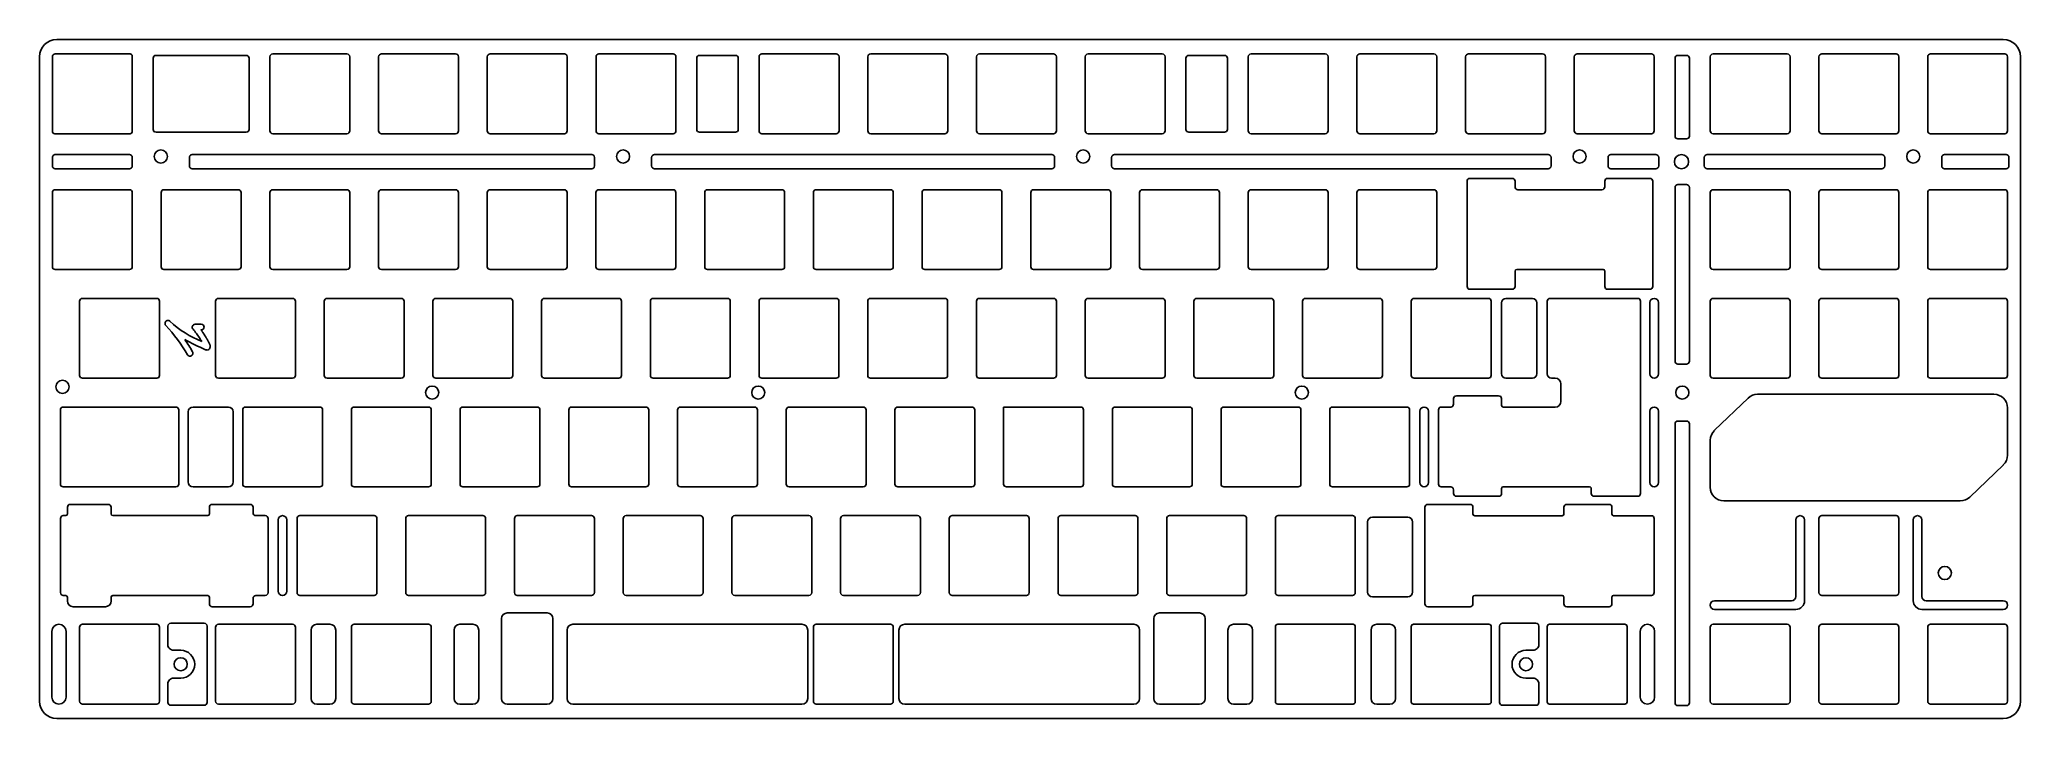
# Model space of a CAD drawing. Header units: millimetres. Extents: x 60 to 407, y 59 to 178.
import ezdxf

# ---------------------------------------------------------------- set-up
doc = ezdxf.new("R2010")
doc.units = ezdxf.units.MM
doc.header["$MEASUREMENT"] = 0

msp = doc.modelspace()

# ---------------------------------------------------------------- linework, layer by layer
for p, q in [((63.34, 178.42), (371.51, 178.42)), ((371.51, 178.42), (375.85, 178.42)), ((375.85, 178.42), (404.46, 178.42)), ((60.34, 62.4), (60.34, 175.42)), ((62.59, 175.42), (62.59, 162.32)), ((76.19, 175.92), (63.09, 175.92)), ((76.59, 162.32), (76.59, 175.51)), ((80.24, 175.15), (80.24, 162.68)), ((96.55, 175.65), (80.74, 175.65)), ((97.05, 162.68), (97.05, 175.15)), ((100.7, 175.42), (100.7, 162.42)), ((114.2, 175.92), (101.2, 175.92)), ((114.7, 162.42), (114.7, 175.42)), ((119.75, 175.42), (119.75, 162.42)), ((133.25, 175.92), (120.25, 175.92)), ((133.75, 162.42), (133.75, 175.42)), ((138.8, 175.42), (138.8, 162.42)), ((152.3, 175.92), (139.3, 175.92)), ((152.8, 162.42), (152.8, 175.42)), ((157.85, 175.42), (157.85, 162.42)), ((171.35, 175.92), (158.35, 175.92)), ((171.85, 162.42), (171.85, 175.42)), ((175.5, 175.15), (175.5, 162.68)), ((182.28, 175.65), (176, 175.65)), ((182.78, 162.68), (182.78, 175.15)), ((186.43, 175.42), (186.43, 162.42)), ((199.93, 175.92), (186.93, 175.92)), ((200.43, 162.42), (200.43, 175.42)), ((205.48, 175.42), (205.48, 162.42)), ((218.98, 175.92), (205.98, 175.92)), ((219.48, 162.42), (219.48, 175.42)), ((224.53, 175.42), (224.53, 162.42)), ((238.03, 175.92), (225.03, 175.92)), ((238.53, 162.42), (238.53, 175.42)), ((243.58, 175.42), (243.58, 162.42)), ((257.08, 175.92), (244.08, 175.92)), ((257.58, 162.42), (257.58, 175.42)), ((261.23, 175.15), (261.23, 162.68)), ((267.99, 175.65), (261.73, 175.65)), ((268.49, 162.68), (268.49, 175.15)), ((272.14, 175.42), (272.14, 162.42)), ((285.64, 175.92), (272.64, 175.92)), ((286.14, 162.42), (286.14, 175.42)), ((291.19, 175.42), (291.19, 162.42)), ((304.69, 175.92), (291.69, 175.92)), ((305.19, 162.42), (305.19, 175.42)), ((310.24, 175.42), (310.24, 162.42)), ((323.74, 175.92), (310.74, 175.92)), ((324.24, 162.42), (324.24, 175.42)), ((329.29, 175.42), (329.29, 162.42)), ((342.79, 175.92), (329.79, 175.92)), ((343.29, 162.42), (343.29, 175.42)), ((346.95, 175.15), (346.95, 161.51)), ((348.95, 175.65), (347.45, 175.65)), ((349.45, 161.51), (349.45, 175.15)), ((353.11, 175.42), (353.11, 162.42)), ((366.61, 175.92), (353.61, 175.92)), ((367.11, 162.42), (367.11, 175.42)), ((372.16, 175.42), (372.16, 162.42)), ((385.66, 175.92), (372.66, 175.92)), ((386.16, 162.42), (386.16, 175.42)), ((391.21, 175.42), (391.21, 162.42)), ((404.71, 175.92), (391.71, 175.92)), ((405.21, 162.42), (405.21, 175.42)), ((407.46, 175.42), (407.46, 62.41)), ((63, 161.92), (76.19, 161.92)), ((80.74, 162.18), (96.55, 162.18)), ((101.2, 161.92), (114.2, 161.92)), ((120.25, 161.92), (133.25, 161.92)), ((139.3, 161.92), (152.3, 161.92)), ((158.35, 161.92), (171.35, 161.92)), ((176, 162.18), (182.28, 162.18)), ((186.93, 161.92), (199.93, 161.92)), ((205.98, 161.92), (218.98, 161.92)), ((225.03, 161.92), (238.03, 161.92)), ((244.08, 161.92), (257.08, 161.92)), ((261.73, 162.18), (267.99, 162.18)), ((272.64, 161.92), (285.64, 161.92)), ((291.69, 161.92), (304.69, 161.92)), ((310.74, 161.92), (323.74, 161.92)), ((329.79, 161.92), (342.79, 161.92)), ((347.45, 161.01), (348.95, 161.01)), ((353.61, 161.92), (366.61, 161.92)), ((372.66, 161.92), (385.66, 161.92)), ((391.71, 161.92), (404.71, 161.92)), ((62.59, 157.76), (62.59, 156.26)), ((76.09, 158.26), (63.09, 158.26)), ((76.59, 156.26), (76.59, 157.76)), ((86.59, 157.76), (86.59, 156.26)), ((157.09, 158.26), (87.09, 158.26)), ((157.59, 156.26), (157.59, 157.76)), ((167.6, 157.76), (167.6, 156.26)), ((237.71, 158.26), (168.1, 158.26)), ((238.21, 156.26), (238.21, 157.76)), ((248.21, 157.76), (248.21, 156.26)), ((324.71, 158.26), (248.71, 158.26)), ((325.21, 156.26), (325.21, 157.76)), ((335.21, 157.76), (335.21, 156.26)), ((343.57, 158.26), (335.71, 158.26)), ((344.07, 156.26), (344.07, 157.76)), ((352.07, 157.76), (352.07, 156.26)), ((383.18, 158.26), (352.57, 158.26)), ((383.68, 156.26), (383.68, 157.76)), ((393.68, 157.76), (393.68, 156.26)), ((404.96, 158.26), (394.18, 158.26)), ((405.46, 156.26), (405.46, 157.76)), ((63.09, 155.76), (76.09, 155.76)), ((87.09, 155.76), (157.09, 155.76)), ((168.1, 155.76), (237.71, 155.76)), ((248.71, 155.76), (324.71, 155.76)), ((310.5, 153.6), (310.5, 135.14)), ((318.42, 154.09), (311, 154.09)), ((318.91, 152.6), (318.91, 153.6)), ((334.63, 153.6), (334.63, 152.6)), ((342.54, 154.09), (335.12, 154.09)), ((335.71, 155.76), (343.57, 155.76)), ((343.03, 135.14), (343.03, 153.6)), ((348.95, 153.01), (347.45, 153.01)), ((352.57, 155.76), (383.18, 155.76)), ((394.18, 155.76), (404.96, 155.76)), ((62.59, 151.6), (62.59, 138.6)), ((76.09, 152.1), (63.09, 152.1)), ((76.59, 138.6), (76.59, 151.6)), ((81.64, 151.6), (81.64, 138.6)), ((95.14, 152.1), (82.14, 152.1)), ((95.64, 138.6), (95.64, 151.6)), ((100.69, 151.6), (100.69, 138.6)), ((114.19, 152.1), (101.19, 152.1)), ((114.69, 138.6), (114.69, 151.6)), ((119.74, 151.6), (119.74, 138.6)), ((133.24, 152.1), (120.24, 152.1)), ((133.74, 138.6), (133.74, 151.6)), ((138.79, 151.6), (138.79, 138.6)), ((152.29, 152.1), (139.29, 152.1)), ((152.79, 138.6), (152.79, 151.6)), ((157.84, 151.6), (157.84, 138.6)), ((171.34, 152.1), (158.34, 152.1)), ((171.84, 138.6), (171.84, 151.6)), ((176.89, 151.6), (176.89, 138.6)), ((190.39, 152.1), (177.39, 152.1)), ((190.89, 138.6), (190.89, 151.6)), ((195.94, 151.6), (195.94, 138.6)), ((209.44, 152.1), (196.44, 152.1)), ((209.94, 138.6), (209.94, 151.6)), ((214.99, 151.6), (214.99, 138.6)), ((228.49, 152.1), (215.49, 152.1)), ((228.99, 138.6), (228.99, 151.6)), ((234.04, 151.6), (234.04, 138.6)), ((247.54, 152.1), (234.54, 152.1)), ((248.04, 138.6), (248.04, 151.6)), ((253.09, 151.6), (253.09, 138.6)), ((266.59, 152.1), (253.59, 152.1)), ((267.09, 138.6), (267.09, 151.6)), ((272.14, 151.6), (272.14, 138.6)), ((285.64, 152.1), (272.64, 152.1)), ((286.14, 138.6), (286.14, 151.6)), ((291.19, 151.6), (291.19, 138.6)), ((304.69, 152.1), (291.69, 152.1)), ((305.19, 138.6), (305.19, 151.6)), ((334.13, 152.1), (319.41, 152.1)), ((346.95, 152.51), (346.95, 122.03)), ((349.45, 122.03), (349.45, 152.51)), ((353.11, 151.6), (353.11, 138.6)), ((366.61, 152.1), (353.61, 152.1)), ((367.11, 138.6), (367.11, 151.6)), ((372.16, 151.6), (372.16, 138.6)), ((385.66, 152.1), (372.66, 152.1)), ((386.16, 138.6), (386.16, 151.6)), ((391.21, 151.6), (391.21, 138.6)), ((404.71, 152.1), (391.71, 152.1)), ((405.21, 138.6), (405.21, 151.6)), ((63.09, 138.1), (76.09, 138.1)), ((82.14, 138.1), (95.14, 138.1)), ((101.19, 138.1), (114.19, 138.1)), ((120.24, 138.1), (133.24, 138.1)), ((139.29, 138.1), (152.29, 138.1)), ((158.34, 138.1), (171.34, 138.1)), ((177.39, 138.1), (190.39, 138.1)), ((196.44, 138.1), (209.44, 138.1)), ((215.49, 138.1), (228.49, 138.1)), ((234.54, 138.1), (247.54, 138.1)), ((253.59, 138.1), (266.59, 138.1)), ((272.64, 138.1), (285.64, 138.1)), ((291.69, 138.1), (304.69, 138.1)), ((318.91, 135.14), (318.91, 137.83)), ((319.21, 138.13), (334.33, 138.13)), ((334.63, 137.83), (334.63, 135.14)), ((353.61, 138.1), (366.61, 138.1)), ((372.66, 138.1), (385.66, 138.1)), ((391.71, 138.1), (404.71, 138.1)), ((67.36, 132.55), (67.36, 119.55)), ((80.86, 133.05), (67.86, 133.05)), ((81.36, 119.55), (81.36, 132.55)), ((91.17, 132.55), (91.17, 119.55)), ((104.67, 133.05), (91.67, 133.05)), ((105.17, 119.55), (105.17, 132.55)), ((110.22, 132.55), (110.22, 119.55)), ((123.72, 133.05), (110.72, 133.05)), ((124.22, 119.55), (124.22, 132.55)), ((129.27, 132.55), (129.27, 119.55)), ((142.77, 133.05), (129.77, 133.05)), ((143.27, 119.55), (143.27, 132.55)), ((148.32, 132.55), (148.32, 119.55)), ((161.82, 133.05), (148.82, 133.05)), ((162.32, 119.55), (162.32, 132.55)), ((167.37, 132.55), (167.37, 119.55)), ((180.87, 133.05), (167.87, 133.05)), ((181.37, 119.55), (181.37, 132.55)), ((186.42, 132.55), (186.42, 119.55)), ((199.92, 133.05), (186.92, 133.05)), ((200.42, 119.55), (200.42, 132.55)), ((205.47, 132.55), (205.47, 119.55)), ((218.97, 133.05), (205.97, 133.05)), ((219.47, 119.55), (219.47, 132.55)), ((224.52, 132.55), (224.52, 119.55)), ((238.02, 133.05), (225.02, 133.05)), ((238.52, 119.55), (238.52, 132.55)), ((243.57, 132.55), (243.57, 119.55)), ((257.07, 133.05), (244.07, 133.05)), ((257.57, 119.55), (257.57, 132.55)), ((262.62, 132.55), (262.62, 119.55)), ((276.12, 133.05), (263.12, 133.05)), ((276.62, 119.55), (276.62, 132.55)), ((281.67, 132.55), (281.67, 119.55)), ((295.17, 133.05), (282.17, 133.05)), ((295.67, 119.55), (295.67, 132.55)), ((300.72, 132.55), (300.72, 119.55)), ((314.22, 133.05), (301.22, 133.05)), ((311, 134.64), (318.41, 134.64)), ((314.72, 119.55), (314.72, 132.55)), ((316.51, 132.25), (316.51, 119.85)), ((321.94, 133.05), (317.31, 133.05)), ((322.74, 119.85), (322.74, 132.25)), ((324.53, 132.55), (324.53, 119.8)), ((340.39, 133.05), (325.03, 133.05)), ((335.13, 134.64), (342.53, 134.64)), ((340.89, 98.84), (340.89, 132.55)), ((342.54, 132.3), (342.54, 119.81)), ((344.05, 119.81), (344.05, 132.3)), ((353.11, 132.55), (353.11, 119.55)), ((366.61, 133.05), (353.61, 133.05)), ((367.11, 119.55), (367.11, 132.55)), ((372.16, 132.55), (372.16, 119.55)), ((385.66, 133.05), (372.66, 133.05)), ((386.16, 119.55), (386.16, 132.55)), ((391.21, 132.55), (391.21, 119.55)), ((404.71, 133.05), (391.71, 133.05)), ((405.21, 119.55), (405.21, 132.55)), ((347.45, 121.53), (348.95, 121.53)), ((67.86, 119.05), (80.86, 119.05)), ((91.67, 119.05), (104.67, 119.05)), ((110.72, 119.05), (123.72, 119.05)), ((129.77, 119.05), (142.77, 119.05)), ((148.82, 119.05), (161.82, 119.05)), ((167.87, 119.05), (180.87, 119.05)), ((186.92, 119.05), (199.92, 119.05)), ((205.97, 119.05), (218.97, 119.05)), ((225.02, 119.05), (238.02, 119.05)), ((244.07, 119.05), (257.07, 119.05)), ((263.12, 119.05), (276.12, 119.05)), ((282.17, 119.05), (295.17, 119.05)), ((301.22, 119.05), (314.22, 119.05)), ((317.31, 119.05), (321.94, 119.05)), ((325.28, 119.05), (325.94, 119.05)), ((326.94, 118.05), (326.94, 114.98)), ((353.61, 119.05), (366.61, 119.05)), ((372.66, 119.05), (385.66, 119.05)), ((391.71, 119.05), (404.71, 119.05)), ((308.12, 115.47), (308.12, 114.5)), ((316.03, 115.97), (308.62, 115.97)), ((316.53, 114.28), (316.53, 115.47)), ((359.75, 115.57), (353.84, 109.92)), ((402.82, 116.23), (361.4, 116.23)), ((63.98, 113.5), (63.98, 100.5)), ((84.24, 114), (64.48, 114)), ((84.74, 100.5), (84.74, 113.5)), ((86.39, 113.15), (86.39, 100.86)), ((93.43, 114), (87.24, 114)), ((94.28, 100.86), (94.28, 113.15)), ((95.93, 113.5), (95.93, 100.5)), ((109.43, 114), (96.43, 114)), ((109.93, 100.5), (109.93, 113.5)), ((114.98, 113.5), (114.98, 100.5)), ((128.48, 114), (115.48, 114)), ((128.98, 100.5), (128.98, 113.5)), ((134.03, 113.5), (134.03, 100.5)), ((147.53, 114), (134.53, 114)), ((148.03, 100.5), (148.03, 113.5)), ((153.08, 113.5), (153.08, 100.5)), ((166.58, 114), (153.58, 114)), ((167.08, 100.5), (167.08, 113.5)), ((172.13, 113.5), (172.13, 100.5)), ((185.63, 114), (172.63, 114)), ((186.13, 100.5), (186.13, 113.5)), ((191.18, 113.5), (191.18, 100.5)), ((204.68, 114), (191.68, 114)), ((205.18, 100.5), (205.18, 113.5)), ((210.23, 113.5), (210.23, 100.5)), ((223.73, 114), (210.73, 114)), ((224.23, 100.5), (224.23, 113.5)), ((229.28, 114), (229.28, 100.5)), ((242.78, 114), (229.28, 114)), ((243.28, 100.5), (243.28, 113.5)), ((248.33, 113.5), (248.33, 100.5)), ((261.83, 114), (248.83, 114)), ((262.33, 100.5), (262.33, 113.5)), ((267.38, 113.5), (267.38, 100.5)), ((280.88, 114), (267.88, 114)), ((281.38, 100.5), (281.38, 113.5)), ((286.43, 113.5), (286.43, 100.5)), ((299.93, 114), (286.93, 114)), ((300.43, 100.5), (300.43, 113.5)), ((302.2, 113.25), (302.2, 100.76)), ((303.72, 100.76), (303.72, 113.25)), ((305.48, 113.5), (305.48, 100.5)), ((307.62, 114), (305.98, 114)), ((325.94, 113.98), (316.83, 113.98)), ((342.54, 113.25), (342.54, 100.76)), ((344.05, 100.76), (344.05, 113.25)), ((348.95, 111.53), (347.45, 111.53)), ((405.21, 105.58), (405.21, 113.84)), ((346.95, 111.03), (346.95, 62.15)), ((349.45, 62.15), (349.45, 111.03)), ((353.11, 108.19), (353.11, 99.93)), ((398.57, 98.2), (404.47, 103.85)), ((64.48, 100), (84.24, 100)), ((87.24, 100), (93.43, 100)), ((96.43, 100), (109.43, 100)), ((115.48, 100), (128.48, 100)), ((134.53, 100), (147.53, 100)), ((153.58, 100), (166.58, 100)), ((172.63, 100), (185.63, 100)), ((191.68, 100), (204.68, 100)), ((210.73, 100), (223.73, 100)), ((229.78, 100), (242.78, 100)), ((248.83, 100), (261.83, 100)), ((267.88, 100), (280.88, 100)), ((286.93, 100), (299.93, 100)), ((305.98, 100), (307.62, 100)), ((308.12, 99.5), (308.12, 98.84)), ((308.62, 98.34), (316.04, 98.34)), ((316.54, 98.84), (316.54, 99.73)), ((316.84, 100.03), (331.94, 100.03)), ((332.24, 99.73), (332.24, 98.84)), ((332.74, 98.34), (340.39, 98.34)), ((355.5, 97.54), (396.92, 97.54)), ((64, 94.45), (64, 81.45)), ((64.92, 94.95), (64.5, 94.95)), ((65.22, 96.42), (65.22, 95.25)), ((72.38, 96.92), (65.72, 96.92)), ((72.88, 95.25), (72.88, 96.42)), ((89.8, 94.95), (73.18, 94.95)), ((90.1, 96.42), (90.1, 95.25)), ((97.25, 96.92), (90.6, 96.92)), ((97.75, 95.45), (97.75, 96.42)), ((99.88, 94.95), (98.25, 94.95)), ((100.38, 81.45), (100.38, 94.45)), ((102.16, 94.2), (102.16, 81.71)), ((103.68, 81.71), (103.68, 94.2)), ((105.46, 94.45), (105.46, 81.45)), ((118.96, 94.95), (105.96, 94.95)), ((119.46, 81.45), (119.46, 94.45)), ((124.51, 94.45), (124.51, 81.45)), ((138.01, 94.95), (125.01, 94.95)), ((138.51, 81.45), (138.51, 94.45)), ((143.56, 94.45), (143.56, 81.45)), ((157.06, 94.95), (144.06, 94.95)), ((157.56, 81.45), (157.56, 94.45)), ((162.61, 94.45), (162.61, 81.45)), ((176.11, 94.95), (163.11, 94.95)), ((176.61, 81.45), (176.61, 94.45)), ((181.66, 94.45), (181.66, 81.45)), ((195.16, 94.95), (182.16, 94.95)), ((195.66, 81.45), (195.66, 94.45)), ((200.71, 94.45), (200.71, 81.45)), ((214.21, 94.95), (201.21, 94.95)), ((214.71, 81.45), (214.71, 94.45)), ((219.76, 94.45), (219.76, 81.45)), ((233.26, 94.95), (220.26, 94.95)), ((233.76, 81.45), (233.76, 94.45)), ((238.81, 94.45), (238.81, 81.45)), ((252.31, 94.95), (239.31, 94.95)), ((252.81, 81.45), (252.81, 94.45)), ((257.86, 94.45), (257.86, 81.45)), ((271.36, 94.95), (258.36, 94.95)), ((271.86, 81.45), (271.86, 94.45)), ((276.91, 94.45), (276.91, 81.45)), ((290.41, 94.95), (277.41, 94.95)), ((290.91, 81.45), (290.91, 94.45)), ((293.06, 93.85), (293.06, 81.56)), ((300.1, 94.7), (293.91, 94.7)), ((300.95, 81.56), (300.95, 93.85)), ((303.1, 96.42), (303.1, 79.49)), ((311.03, 96.92), (303.6, 96.92)), ((311.53, 95.23), (311.53, 96.42)), ((327.16, 94.93), (311.83, 94.93)), ((327.46, 96.42), (327.46, 95.23)), ((335.38, 96.92), (327.96, 96.92)), ((335.88, 95.23), (335.88, 96.42)), ((342.79, 94.93), (336.18, 94.93)), ((343.29, 81.48), (343.29, 94.43)), ((368.11, 94.2), (368.11, 80.8)), ((369.63, 80.04), (369.63, 94.2)), ((372.16, 94.45), (372.16, 81.45)), ((385.66, 94.95), (372.66, 94.95)), ((386.16, 81.45), (386.16, 94.45)), ((388.68, 94.2), (388.68, 80.04)), ((390.2, 80.8), (390.2, 94.2)), ((64.5, 80.95), (64.92, 80.95)), ((65.22, 80.65), (65.22, 79.99)), ((72.88, 79.99), (72.88, 80.65)), ((73.18, 80.95), (89.8, 80.95)), ((90.1, 80.65), (90.1, 79.49)), ((97.75, 79.49), (97.75, 80.45)), ((98.25, 80.95), (99.88, 80.95)), ((105.96, 80.95), (118.96, 80.95)), ((125.01, 80.95), (138.01, 80.95)), ((144.06, 80.95), (157.06, 80.95)), ((163.11, 80.95), (176.11, 80.95)), ((182.16, 80.95), (195.16, 80.95)), ((201.21, 80.95), (214.21, 80.95)), ((220.26, 80.95), (233.26, 80.95)), ((239.31, 80.95), (252.31, 80.95)), ((258.36, 80.95), (271.36, 80.95)), ((277.41, 80.95), (290.41, 80.95)), ((293.91, 80.7), (300.1, 80.7)), ((311.53, 79.49), (311.53, 80.68)), ((311.83, 80.98), (327.15, 80.98)), ((327.45, 80.68), (327.45, 79.49)), ((335.88, 79.49), (335.88, 80.68)), ((336.18, 80.98), (342.79, 80.98)), ((367.35, 80.04), (353.87, 80.04)), ((372.66, 80.95), (385.66, 80.95)), ((404.46, 80.04), (390.96, 80.04)), ((66.22, 78.99), (71.88, 78.99)), ((90.6, 78.99), (97.25, 78.99)), ((141.29, 76.9), (141.29, 62.9)), ((149.29, 77.9), (142.29, 77.9)), ((150.29, 62.9), (150.29, 76.9)), ((255.59, 76.9), (255.59, 62.9)), ((263.59, 77.9), (256.59, 77.9)), ((264.59, 62.9), (264.59, 76.9)), ((303.6, 78.99), (311.03, 78.99)), ((327.95, 78.99), (335.38, 78.99)), ((353.87, 78.52), (368.11, 78.52)), ((390.2, 78.52), (404.46, 78.52)), ((62.48, 74.65), (62.48, 63.15)), ((64.98, 63.15), (64.98, 74.65)), ((67.36, 75.4), (67.36, 62.4)), ((80.86, 75.9), (67.86, 75.9)), ((81.36, 62.4), (81.36, 75.4)), ((91.17, 75.4), (91.17, 62.4)), ((104.67, 75.9), (91.67, 75.9)), ((105.17, 62.4), (105.17, 75.4)), ((107.92, 74.9), (107.92, 62.9)), ((111.23, 75.9), (108.92, 75.9)), ((112.23, 62.9), (112.23, 74.9)), ((114.98, 75.4), (114.98, 62.4)), ((128.48, 75.9), (115.48, 75.9)), ((128.98, 62.4), (128.98, 75.4)), ((132.98, 74.9), (132.98, 62.9)), ((136.29, 75.9), (133.98, 75.9)), ((137.29, 62.9), (137.29, 74.9)), ((152.8, 74.9), (152.8, 62.9)), ((193.94, 75.9), (153.8, 75.9)), ((194.94, 62.9), (194.94, 74.9)), ((195.94, 75.4), (195.94, 62.4)), ((209.44, 75.9), (196.44, 75.9)), ((209.94, 62.4), (209.94, 75.4)), ((210.94, 74.9), (210.94, 62.9)), ((252.09, 75.9), (211.94, 75.9)), ((253.09, 62.9), (253.09, 74.9)), ((268.59, 74.9), (268.59, 62.9)), ((271.91, 75.9), (269.59, 75.9)), ((272.91, 62.9), (272.91, 74.9)), ((276.91, 75.5), (276.91, 62.3)), ((290.51, 75.9), (277.31, 75.9)), ((290.91, 62.3), (290.91, 75.5)), ((293.66, 74.9), (293.66, 62.9)), ((296.97, 75.9), (294.66, 75.9)), ((297.97, 62.9), (297.97, 74.9)), ((300.72, 75.5), (300.72, 62.3)), ((314.32, 75.9), (301.12, 75.9)), ((314.72, 62.3), (314.72, 75.5)), ((324.53, 75.5), (324.53, 62.3)), ((338.13, 75.9), (324.93, 75.9)), ((338.53, 62.3), (338.53, 75.5)), ((340.85, 74.65), (340.85, 63.15)), ((343.35, 63.15), (343.35, 74.65)), ((353.11, 75.4), (353.11, 62.4)), ((366.61, 75.9), (353.61, 75.9)), ((367.11, 62.4), (367.11, 75.4)), ((372.16, 75.4), (372.16, 62.4)), ((385.66, 75.9), (372.66, 75.9)), ((386.16, 62.4), (386.16, 75.4)), ((391.21, 75.4), (391.21, 62.4)), ((404.71, 75.9), (391.71, 75.9)), ((405.21, 62.4), (405.21, 75.4)), ((119.9, 59.4), (63.34, 59.4)), ((67.86, 61.9), (80.86, 61.9)), ((91.67, 61.9), (104.67, 61.9)), ((108.92, 61.9), (111.23, 61.9)), ((115.48, 61.9), (128.48, 61.9)), ((285.98, 59.4), (119.9, 59.4)), ((133.98, 61.9), (136.29, 61.9)), ((142.29, 61.9), (149.29, 61.9)), ((153.8, 61.9), (193.94, 61.9)), ((196.44, 61.9), (209.44, 61.9)), ((211.94, 61.9), (252.09, 61.9)), ((256.59, 61.9), (263.59, 61.9)), ((269.59, 61.9), (271.91, 61.9)), ((277.31, 61.9), (290.51, 61.9)), ((404.46, 59.4), (285.98, 59.4)), ((294.66, 61.9), (296.97, 61.9)), ((301.12, 61.9), (314.32, 61.9)), ((324.93, 61.9), (338.13, 61.9)), ((347.45, 61.65), (348.95, 61.65)), ((353.61, 61.9), (366.61, 61.9)), ((372.66, 61.9), (385.66, 61.9)), ((391.71, 61.9), (404.71, 61.9))]:
    msp.add_line(p, q)
for points in [[(85.07, 71.35, -1), (85.07, 66.45), (83.82, 66.45, 0.414214), (82.82, 65.45), (82.82, 62.2, 0.414214), (83.32, 61.7), (89.2, 61.7, 0.414214), (89.7, 62.2), (89.7, 75.6, 0.414214), (89.2, 76.1), (83.32, 76.1, 0.414214), (82.82, 75.6), (82.82, 72.35, 0.414214), (83.82, 71.35)], [(320.82, 66.45, -1), (320.82, 71.35), (322.07, 71.35, 0.414214), (323.07, 72.35), (323.07, 75.6, 0.414214), (322.57, 76.1), (316.69, 76.1, 0.414214), (316.19, 75.6), (316.19, 62.2, 0.414214), (316.69, 61.7), (322.57, 61.7, 0.414214), (323.07, 62.2), (323.07, 65.45, 0.414214), (322.07, 66.45)]]:
    msp.add_lwpolyline(points, format="xyb", close=True)
for centre, radius in [((81.59, 157.92), 1.15), ((162.59, 157.92), 1.15), ((243.21, 157.92), 1.15), ((330.21, 157.92), 1.15), ((348.07, 157.01), 1.25), ((388.68, 157.92), 1.15), ((64.36, 117.53), 1.15), ((129.13, 116.53), 1.15), ((186.28, 116.53), 1.15), ((281.53, 116.53), 1.15), ((348.21, 116.53), 1.15), ((394.21, 84.9), 1.15), ((85.07, 68.9), 1.15), ((320.82, 68.9), 1.15)]:
    msp.add_circle(centre, radius)
for centre, radius, start, end in [((404.46, 175.42), 3, 0, 90), ((75.31, 117.69), 15.53, 30.0732, 32.8851), ((361.4, 113.84), 2.39, 90, 133.7532), ((396.92, 99.93), 2.39, 270, 313.7532), ((63.34, 62.4), 3, 180, 270), ((404.46, 62.41), 3, 270, 0)]:
    msp.add_arc(centre, radius, start, end)
at = {"extrusion": (0, 0, -1)}
for centre, major_axis, ratio, start_param, end_param in [((83.04, 128.68), (0.724, 0.067), 0.80893, 2.580701, 3.559865), ((87.75, 127.9), (0.572, -0.373), 0.857508, 2.973583, 3.952247), ((68.86, 113.68), (-12.75, 19.74), 0.842466, 1.359747, 1.632892), ((82.32, 123.08), (6.38, -9.36), 0.389767, 4.684082, 4.909068), ((87.76, 127.96), (0.656, -0.121), 0.857208, 2.336426, 3.314781), ((84.85, 125.73), (-4.49, 5.3), 0.439477, 1.581995, 1.85753), ((86.47, 123.47), (0.742, -0.106), 0.785325, 5.733153, 6.589993), ((355.47, 108.2), (-0.93, -2.18), 0.992184, 1.164124, 1.977469), ((402.85, 105.56), (-0.93, -2.18), 0.992184, 4.305716, 5.119062)]:
    msp.add_ellipse(centre, major_axis=major_axis, ratio=ratio, start_param=start_param, end_param=end_param, dxfattribs=at)
for points in [[(60.34, 175.42), (60.34, 177.07), (61.69, 178.42), (63.34, 178.42)], [(63.09, 175.92), (62.82, 175.92), (62.59, 175.69), (62.59, 175.42)], [(76.59, 175.51), (76.59, 175.74), (76.41, 175.92), (76.19, 175.92)], [(80.74, 175.65), (80.47, 175.65), (80.24, 175.43), (80.24, 175.15)], [(97.05, 175.15), (97.05, 175.43), (96.83, 175.65), (96.55, 175.65)], [(101.2, 175.92), (100.93, 175.92), (100.7, 175.69), (100.7, 175.42)], [(114.7, 175.42), (114.7, 175.69), (114.48, 175.92), (114.2, 175.92)], [(120.25, 175.92), (119.98, 175.92), (119.75, 175.69), (119.75, 175.42)], [(133.75, 175.42), (133.75, 175.69), (133.53, 175.92), (133.25, 175.92)], [(139.3, 175.92), (139.03, 175.92), (138.8, 175.69), (138.8, 175.42)], [(152.8, 175.42), (152.8, 175.69), (152.58, 175.92), (152.3, 175.92)], [(158.35, 175.92), (158.08, 175.92), (157.85, 175.69), (157.85, 175.42)], [(171.85, 175.42), (171.85, 175.69), (171.63, 175.92), (171.35, 175.92)], [(176, 175.65), (175.73, 175.65), (175.5, 175.43), (175.5, 175.15)], [(182.78, 175.15), (182.78, 175.43), (182.55, 175.65), (182.28, 175.65)], [(186.93, 175.92), (186.65, 175.92), (186.43, 175.69), (186.43, 175.42)], [(200.43, 175.42), (200.43, 175.69), (200.2, 175.92), (199.93, 175.92)], [(205.98, 175.92), (205.7, 175.92), (205.48, 175.69), (205.48, 175.42)], [(219.48, 175.42), (219.48, 175.69), (219.25, 175.92), (218.98, 175.92)], [(225.03, 175.92), (224.75, 175.92), (224.53, 175.69), (224.53, 175.42)], [(238.53, 175.42), (238.53, 175.69), (238.3, 175.92), (238.03, 175.92)], [(244.08, 175.92), (243.8, 175.92), (243.58, 175.69), (243.58, 175.42)], [(257.58, 175.42), (257.58, 175.69), (257.35, 175.92), (257.08, 175.92)], [(261.73, 175.65), (261.45, 175.65), (261.23, 175.43), (261.23, 175.15)], [(268.49, 175.15), (268.49, 175.43), (268.27, 175.65), (267.99, 175.65)], [(272.64, 175.92), (272.37, 175.92), (272.14, 175.69), (272.14, 175.42)], [(286.14, 175.42), (286.14, 175.69), (285.92, 175.92), (285.64, 175.92)], [(291.69, 175.92), (291.42, 175.92), (291.19, 175.69), (291.19, 175.42)], [(305.19, 175.42), (305.19, 175.69), (304.97, 175.92), (304.69, 175.92)], [(310.74, 175.92), (310.47, 175.92), (310.24, 175.69), (310.24, 175.42)], [(324.24, 175.42), (324.24, 175.69), (324.02, 175.92), (323.74, 175.92)], [(329.79, 175.92), (329.52, 175.92), (329.29, 175.69), (329.29, 175.42)], [(343.29, 175.42), (343.29, 175.69), (343.07, 175.92), (342.79, 175.92)], [(347.45, 175.65), (347.17, 175.65), (346.95, 175.43), (346.95, 175.15)], [(349.45, 175.15), (349.45, 175.43), (349.23, 175.65), (348.95, 175.65)], [(353.61, 175.92), (353.33, 175.92), (353.11, 175.69), (353.11, 175.42)], [(367.11, 175.42), (367.11, 175.69), (366.88, 175.92), (366.61, 175.92)], [(372.66, 175.92), (372.38, 175.92), (372.16, 175.69), (372.16, 175.42)], [(386.16, 175.42), (386.16, 175.69), (385.93, 175.92), (385.66, 175.92)], [(391.71, 175.92), (391.43, 175.92), (391.21, 175.69), (391.21, 175.42)], [(405.21, 175.42), (405.21, 175.69), (404.98, 175.92), (404.71, 175.92)], [(62.59, 162.32), (62.59, 162.1), (62.77, 161.92), (63, 161.92)], [(76.19, 161.92), (76.41, 161.92), (76.59, 162.1), (76.59, 162.32)], [(80.24, 162.68), (80.24, 162.4), (80.47, 162.18), (80.74, 162.18)], [(96.55, 162.18), (96.83, 162.18), (97.05, 162.4), (97.05, 162.68)], [(100.7, 162.42), (100.7, 162.14), (100.93, 161.92), (101.2, 161.92)], [(114.2, 161.92), (114.48, 161.92), (114.7, 162.14), (114.7, 162.42)], [(119.75, 162.42), (119.75, 162.14), (119.98, 161.92), (120.25, 161.92)], [(133.25, 161.92), (133.53, 161.92), (133.75, 162.14), (133.75, 162.42)], [(138.8, 162.42), (138.8, 162.14), (139.03, 161.92), (139.3, 161.92)], [(152.3, 161.92), (152.58, 161.92), (152.8, 162.14), (152.8, 162.42)], [(157.85, 162.42), (157.85, 162.14), (158.08, 161.92), (158.35, 161.92)], [(171.35, 161.92), (171.63, 161.92), (171.85, 162.14), (171.85, 162.42)], [(175.5, 162.68), (175.5, 162.4), (175.73, 162.18), (176, 162.18)], [(182.28, 162.18), (182.55, 162.18), (182.78, 162.4), (182.78, 162.68)], [(186.43, 162.42), (186.43, 162.14), (186.65, 161.92), (186.93, 161.92)], [(199.93, 161.92), (200.2, 161.92), (200.43, 162.14), (200.43, 162.42)], [(205.48, 162.42), (205.48, 162.14), (205.7, 161.92), (205.98, 161.92)], [(218.98, 161.92), (219.25, 161.92), (219.48, 162.14), (219.48, 162.42)], [(224.53, 162.42), (224.53, 162.14), (224.75, 161.92), (225.03, 161.92)], [(238.03, 161.92), (238.3, 161.92), (238.53, 162.14), (238.53, 162.42)], [(243.58, 162.42), (243.58, 162.14), (243.8, 161.92), (244.08, 161.92)], [(257.08, 161.92), (257.35, 161.92), (257.58, 162.14), (257.58, 162.42)], [(261.23, 162.68), (261.23, 162.4), (261.45, 162.18), (261.73, 162.18)], [(267.99, 162.18), (268.27, 162.18), (268.49, 162.4), (268.49, 162.68)], [(272.14, 162.42), (272.14, 162.14), (272.37, 161.92), (272.64, 161.92)], [(285.64, 161.92), (285.92, 161.92), (286.14, 162.14), (286.14, 162.42)], [(291.19, 162.42), (291.19, 162.14), (291.42, 161.92), (291.69, 161.92)], [(304.69, 161.92), (304.97, 161.92), (305.19, 162.14), (305.19, 162.42)], [(310.24, 162.42), (310.24, 162.14), (310.47, 161.92), (310.74, 161.92)], [(323.74, 161.92), (324.02, 161.92), (324.24, 162.14), (324.24, 162.42)], [(329.29, 162.42), (329.29, 162.14), (329.52, 161.92), (329.79, 161.92)], [(342.79, 161.92), (343.07, 161.92), (343.29, 162.14), (343.29, 162.42)], [(346.95, 161.51), (346.95, 161.23), (347.17, 161.01), (347.45, 161.01)], [(348.95, 161.01), (349.23, 161.01), (349.45, 161.23), (349.45, 161.51)], [(353.11, 162.42), (353.11, 162.14), (353.33, 161.92), (353.61, 161.92)], [(366.61, 161.92), (366.88, 161.92), (367.11, 162.14), (367.11, 162.42)], [(372.16, 162.42), (372.16, 162.14), (372.38, 161.92), (372.66, 161.92)], [(385.66, 161.92), (385.93, 161.92), (386.16, 162.14), (386.16, 162.42)], [(391.21, 162.42), (391.21, 162.14), (391.43, 161.92), (391.71, 161.92)], [(404.71, 161.92), (404.98, 161.92), (405.21, 162.14), (405.21, 162.42)], [(62.59, 156.26), (62.59, 155.98), (62.82, 155.76), (63.09, 155.76)], [(76.59, 157.76), (76.59, 158.04), (76.37, 158.26), (76.09, 158.26)], [(76.09, 155.76), (76.37, 155.76), (76.59, 155.98), (76.59, 156.26)], [(86.59, 156.26), (86.59, 155.98), (86.82, 155.76), (87.09, 155.76)], [(157.59, 157.76), (157.59, 158.04), (157.37, 158.26), (157.09, 158.26)], [(157.09, 155.76), (157.37, 155.76), (157.59, 155.98), (157.59, 156.26)], [(168.1, 158.26), (167.83, 158.26), (167.6, 158.04), (167.6, 157.76)], [(167.6, 156.26), (167.6, 155.98), (167.83, 155.76), (168.1, 155.76)], [(238.21, 157.76), (238.21, 158.04), (237.98, 158.26), (237.71, 158.26)], [(237.71, 155.76), (237.98, 155.76), (238.21, 155.98), (238.21, 156.26)], [(248.71, 158.26), (248.43, 158.26), (248.21, 158.04), (248.21, 157.76)], [(248.21, 156.26), (248.21, 155.98), (248.43, 155.76), (248.71, 155.76)], [(325.21, 157.76), (325.21, 158.04), (324.98, 158.26), (324.71, 158.26)], [(324.71, 155.76), (324.98, 155.76), (325.21, 155.98), (325.21, 156.26)], [(335.71, 158.26), (335.43, 158.26), (335.21, 158.04), (335.21, 157.76)], [(335.21, 156.26), (335.21, 155.98), (335.43, 155.76), (335.71, 155.76)], [(344.07, 157.76), (344.07, 158.04), (343.85, 158.26), (343.57, 158.26)], [(343.57, 155.76), (343.85, 155.76), (344.07, 155.98), (344.07, 156.26)], [(352.57, 158.26), (352.29, 158.26), (352.07, 158.04), (352.07, 157.76)], [(352.07, 156.26), (352.07, 155.98), (352.29, 155.76), (352.57, 155.76)], [(383.68, 157.76), (383.68, 158.04), (383.46, 158.26), (383.18, 158.26)], [(383.18, 155.76), (383.46, 155.76), (383.68, 155.98), (383.68, 156.26)], [(394.18, 158.26), (393.91, 158.26), (393.68, 158.04), (393.68, 157.76)], [(393.68, 156.26), (393.68, 155.98), (393.91, 155.76), (394.18, 155.76)], [(405.46, 157.76), (405.46, 158.04), (405.23, 158.26), (404.96, 158.26)], [(404.96, 155.76), (405.23, 155.76), (405.46, 155.98), (405.46, 156.26)], [(311, 154.09), (310.72, 154.09), (310.5, 153.87), (310.5, 153.6)], [(318.91, 153.6), (318.91, 153.87), (318.69, 154.09), (318.42, 154.09)], [(335.12, 154.09), (334.85, 154.09), (334.63, 153.87), (334.63, 153.6)], [(343.03, 153.6), (343.03, 153.87), (342.81, 154.09), (342.54, 154.09)], [(347.45, 153.01), (347.17, 153.01), (346.95, 152.79), (346.95, 152.51)], [(349.45, 152.51), (349.45, 152.79), (349.23, 153.01), (348.95, 153.01)], [(63.09, 152.1), (62.82, 152.1), (62.59, 151.88), (62.59, 151.6)], [(76.59, 151.6), (76.59, 151.88), (76.37, 152.1), (76.09, 152.1)], [(82.14, 152.1), (81.87, 152.1), (81.64, 151.88), (81.64, 151.6)], [(95.64, 151.6), (95.64, 151.88), (95.42, 152.1), (95.14, 152.1)], [(101.19, 152.1), (100.92, 152.1), (100.69, 151.88), (100.69, 151.6)], [(114.69, 151.6), (114.69, 151.88), (114.47, 152.1), (114.19, 152.1)], [(120.24, 152.1), (119.97, 152.1), (119.74, 151.88), (119.74, 151.6)], [(133.74, 151.6), (133.74, 151.88), (133.52, 152.1), (133.24, 152.1)], [(139.29, 152.1), (139.02, 152.1), (138.79, 151.88), (138.79, 151.6)], [(152.79, 151.6), (152.79, 151.88), (152.57, 152.1), (152.29, 152.1)], [(158.34, 152.1), (158.07, 152.1), (157.84, 151.88), (157.84, 151.6)], [(171.84, 151.6), (171.84, 151.88), (171.62, 152.1), (171.34, 152.1)], [(177.39, 152.1), (177.12, 152.1), (176.89, 151.88), (176.89, 151.6)], [(190.89, 151.6), (190.89, 151.88), (190.67, 152.1), (190.39, 152.1)], [(196.44, 152.1), (196.17, 152.1), (195.94, 151.88), (195.94, 151.6)], [(209.94, 151.6), (209.94, 151.88), (209.72, 152.1), (209.44, 152.1)], [(215.49, 152.1), (215.22, 152.1), (214.99, 151.88), (214.99, 151.6)], [(228.99, 151.6), (228.99, 151.88), (228.77, 152.1), (228.49, 152.1)], [(234.54, 152.1), (234.27, 152.1), (234.04, 151.88), (234.04, 151.6)], [(248.04, 151.6), (248.04, 151.88), (247.82, 152.1), (247.54, 152.1)], [(253.59, 152.1), (253.32, 152.1), (253.09, 151.88), (253.09, 151.6)], [(267.09, 151.6), (267.09, 151.88), (266.87, 152.1), (266.59, 152.1)], [(272.64, 152.1), (272.37, 152.1), (272.14, 151.88), (272.14, 151.6)], [(286.14, 151.6), (286.14, 151.88), (285.92, 152.1), (285.64, 152.1)], [(291.69, 152.1), (291.42, 152.1), (291.19, 151.88), (291.19, 151.6)], [(305.19, 151.6), (305.19, 151.88), (304.97, 152.1), (304.69, 152.1)], [(319.41, 152.1), (319.13, 152.1), (318.91, 152.33), (318.91, 152.6)], [(334.63, 152.6), (334.63, 152.33), (334.41, 152.1), (334.13, 152.1)], [(353.61, 152.1), (353.33, 152.1), (353.11, 151.88), (353.11, 151.6)], [(367.11, 151.6), (367.11, 151.88), (366.88, 152.1), (366.61, 152.1)], [(372.66, 152.1), (372.38, 152.1), (372.16, 151.88), (372.16, 151.6)], [(386.16, 151.6), (386.16, 151.88), (385.93, 152.1), (385.66, 152.1)], [(391.71, 152.1), (391.43, 152.1), (391.21, 151.88), (391.21, 151.6)], [(405.21, 151.6), (405.21, 151.88), (404.98, 152.1), (404.71, 152.1)], [(62.59, 138.6), (62.59, 138.33), (62.82, 138.1), (63.09, 138.1)], [(76.09, 138.1), (76.37, 138.1), (76.59, 138.33), (76.59, 138.6)], [(81.64, 138.6), (81.64, 138.33), (81.87, 138.1), (82.14, 138.1)], [(95.14, 138.1), (95.42, 138.1), (95.64, 138.33), (95.64, 138.6)], [(100.69, 138.6), (100.69, 138.33), (100.92, 138.1), (101.19, 138.1)], [(114.19, 138.1), (114.47, 138.1), (114.69, 138.33), (114.69, 138.6)], [(119.74, 138.6), (119.74, 138.33), (119.97, 138.1), (120.24, 138.1)], [(133.24, 138.1), (133.52, 138.1), (133.74, 138.33), (133.74, 138.6)], [(138.79, 138.6), (138.79, 138.33), (139.02, 138.1), (139.29, 138.1)], [(152.29, 138.1), (152.57, 138.1), (152.79, 138.33), (152.79, 138.6)], [(157.84, 138.6), (157.84, 138.33), (158.07, 138.1), (158.34, 138.1)], [(171.34, 138.1), (171.62, 138.1), (171.84, 138.33), (171.84, 138.6)], [(176.89, 138.6), (176.89, 138.33), (177.12, 138.1), (177.39, 138.1)], [(190.39, 138.1), (190.67, 138.1), (190.89, 138.33), (190.89, 138.6)], [(195.94, 138.6), (195.94, 138.33), (196.17, 138.1), (196.44, 138.1)], [(209.44, 138.1), (209.72, 138.1), (209.94, 138.33), (209.94, 138.6)], [(214.99, 138.6), (214.99, 138.33), (215.22, 138.1), (215.49, 138.1)], [(228.49, 138.1), (228.77, 138.1), (228.99, 138.33), (228.99, 138.6)], [(234.04, 138.6), (234.04, 138.33), (234.27, 138.1), (234.54, 138.1)], [(247.54, 138.1), (247.82, 138.1), (248.04, 138.33), (248.04, 138.6)], [(253.09, 138.6), (253.09, 138.33), (253.32, 138.1), (253.59, 138.1)], [(266.59, 138.1), (266.87, 138.1), (267.09, 138.33), (267.09, 138.6)], [(272.14, 138.6), (272.14, 138.33), (272.37, 138.1), (272.64, 138.1)], [(285.64, 138.1), (285.92, 138.1), (286.14, 138.33), (286.14, 138.6)], [(291.19, 138.6), (291.19, 138.33), (291.42, 138.1), (291.69, 138.1)], [(304.69, 138.1), (304.97, 138.1), (305.19, 138.33), (305.19, 138.6)], [(318.91, 137.83), (318.91, 138), (319.04, 138.13), (319.21, 138.13)], [(334.33, 138.13), (334.5, 138.13), (334.63, 138), (334.63, 137.83)], [(353.11, 138.6), (353.11, 138.33), (353.33, 138.1), (353.61, 138.1)], [(366.61, 138.1), (366.88, 138.1), (367.11, 138.33), (367.11, 138.6)], [(372.16, 138.6), (372.16, 138.33), (372.38, 138.1), (372.66, 138.1)], [(385.66, 138.1), (385.93, 138.1), (386.16, 138.33), (386.16, 138.6)], [(391.21, 138.6), (391.21, 138.33), (391.43, 138.1), (391.71, 138.1)], [(404.71, 138.1), (404.98, 138.1), (405.21, 138.33), (405.21, 138.6)], [(67.86, 133.05), (67.58, 133.05), (67.36, 132.83), (67.36, 132.55)], [(81.36, 132.55), (81.36, 132.83), (81.13, 133.05), (80.86, 133.05)], [(91.67, 133.05), (91.39, 133.05), (91.17, 132.83), (91.17, 132.55)], [(105.17, 132.55), (105.17, 132.83), (104.95, 133.05), (104.67, 133.05)], [(110.72, 133.05), (110.44, 133.05), (110.22, 132.83), (110.22, 132.55)], [(124.22, 132.55), (124.22, 132.83), (124, 133.05), (123.72, 133.05)], [(129.77, 133.05), (129.49, 133.05), (129.27, 132.83), (129.27, 132.55)], [(143.27, 132.55), (143.27, 132.83), (143.05, 133.05), (142.77, 133.05)], [(148.82, 133.05), (148.54, 133.05), (148.32, 132.83), (148.32, 132.55)], [(162.32, 132.55), (162.32, 132.83), (162.1, 133.05), (161.82, 133.05)], [(167.87, 133.05), (167.59, 133.05), (167.37, 132.83), (167.37, 132.55)], [(181.37, 132.55), (181.37, 132.83), (181.15, 133.05), (180.87, 133.05)], [(186.92, 133.05), (186.64, 133.05), (186.42, 132.83), (186.42, 132.55)], [(200.42, 132.55), (200.42, 132.83), (200.2, 133.05), (199.92, 133.05)], [(205.97, 133.05), (205.69, 133.05), (205.47, 132.83), (205.47, 132.55)], [(219.47, 132.55), (219.47, 132.83), (219.25, 133.05), (218.97, 133.05)], [(225.02, 133.05), (224.74, 133.05), (224.52, 132.83), (224.52, 132.55)], [(238.52, 132.55), (238.52, 132.83), (238.3, 133.05), (238.02, 133.05)], [(244.07, 133.05), (243.79, 133.05), (243.57, 132.83), (243.57, 132.55)], [(257.57, 132.55), (257.57, 132.83), (257.35, 133.05), (257.07, 133.05)], [(263.12, 133.05), (262.84, 133.05), (262.62, 132.83), (262.62, 132.55)], [(276.62, 132.55), (276.62, 132.83), (276.4, 133.05), (276.12, 133.05)], [(282.17, 133.05), (281.89, 133.05), (281.67, 132.83), (281.67, 132.55)], [(295.67, 132.55), (295.67, 132.83), (295.45, 133.05), (295.17, 133.05)], [(301.22, 133.05), (300.94, 133.05), (300.72, 132.83), (300.72, 132.55)], [(310.5, 135.14), (310.5, 134.87), (310.73, 134.64), (311, 134.64)], [(314.72, 132.55), (314.72, 132.83), (314.5, 133.05), (314.22, 133.05)], [(317.31, 133.05), (316.87, 133.05), (316.51, 132.7), (316.51, 132.25)], [(318.41, 134.64), (318.68, 134.64), (318.91, 134.87), (318.91, 135.14)], [(322.74, 132.25), (322.74, 132.7), (322.38, 133.05), (321.94, 133.05)], [(325.03, 133.05), (324.76, 133.05), (324.53, 132.83), (324.53, 132.55)], [(334.63, 135.14), (334.63, 134.87), (334.85, 134.64), (335.13, 134.64)], [(340.89, 132.55), (340.89, 132.83), (340.66, 133.05), (340.39, 133.05)], [(342.53, 134.64), (342.81, 134.64), (343.03, 134.87), (343.03, 135.14)], [(353.61, 133.05), (353.33, 133.05), (353.11, 132.83), (353.11, 132.55)], [(367.11, 132.55), (367.11, 132.83), (366.88, 133.05), (366.61, 133.05)], [(372.66, 133.05), (372.38, 133.05), (372.16, 132.83), (372.16, 132.55)], [(386.16, 132.55), (386.16, 132.83), (385.93, 133.05), (385.66, 133.05)], [(391.71, 133.05), (391.43, 133.05), (391.21, 132.83), (391.21, 132.55)], [(405.21, 132.55), (405.21, 132.83), (404.98, 133.05), (404.71, 133.05)], [(88.75, 125.47), (86.79, 126.37), (84.78, 127.4), (83.19, 129.03)], [(89.17, 127.99), (89.18, 128.25), (89.01, 128.52), (88.68, 128.54)], [(85.78, 125.83), (86.92, 125.18), (88.12, 124.63), (89.44, 124.04)], [(346.95, 122.03), (346.95, 121.75), (347.17, 121.53), (347.45, 121.53)], [(348.95, 121.53), (349.23, 121.53), (349.45, 121.75), (349.45, 122.03)], [(67.36, 119.55), (67.36, 119.28), (67.58, 119.05), (67.86, 119.05)], [(80.86, 119.05), (81.13, 119.05), (81.36, 119.28), (81.36, 119.55)], [(91.17, 119.55), (91.17, 119.28), (91.39, 119.05), (91.67, 119.05)], [(104.67, 119.05), (104.95, 119.05), (105.17, 119.28), (105.17, 119.55)], [(110.22, 119.55), (110.22, 119.28), (110.44, 119.05), (110.72, 119.05)], [(123.72, 119.05), (124, 119.05), (124.22, 119.28), (124.22, 119.55)], [(129.27, 119.55), (129.27, 119.28), (129.49, 119.05), (129.77, 119.05)], [(142.77, 119.05), (143.05, 119.05), (143.27, 119.28), (143.27, 119.55)], [(148.32, 119.55), (148.32, 119.28), (148.54, 119.05), (148.82, 119.05)], [(161.82, 119.05), (162.1, 119.05), (162.32, 119.28), (162.32, 119.55)], [(167.37, 119.55), (167.37, 119.28), (167.59, 119.05), (167.87, 119.05)], [(180.87, 119.05), (181.15, 119.05), (181.37, 119.28), (181.37, 119.55)], [(186.42, 119.55), (186.42, 119.28), (186.64, 119.05), (186.92, 119.05)], [(199.92, 119.05), (200.2, 119.05), (200.42, 119.28), (200.42, 119.55)], [(205.47, 119.55), (205.47, 119.28), (205.69, 119.05), (205.97, 119.05)], [(218.97, 119.05), (219.25, 119.05), (219.47, 119.28), (219.47, 119.55)], [(224.52, 119.55), (224.52, 119.28), (224.74, 119.05), (225.02, 119.05)], [(238.02, 119.05), (238.3, 119.05), (238.52, 119.28), (238.52, 119.55)], [(243.57, 119.55), (243.57, 119.28), (243.79, 119.05), (244.07, 119.05)], [(257.07, 119.05), (257.35, 119.05), (257.57, 119.28), (257.57, 119.55)], [(262.62, 119.55), (262.62, 119.28), (262.84, 119.05), (263.12, 119.05)], [(276.12, 119.05), (276.4, 119.05), (276.62, 119.28), (276.62, 119.55)], [(281.67, 119.55), (281.67, 119.28), (281.89, 119.05), (282.17, 119.05)], [(295.17, 119.05), (295.45, 119.05), (295.67, 119.28), (295.67, 119.55)], [(300.72, 119.55), (300.72, 119.28), (300.94, 119.05), (301.22, 119.05)], [(314.22, 119.05), (314.5, 119.05), (314.72, 119.28), (314.72, 119.55)], [(316.51, 119.85), (316.51, 119.41), (316.87, 119.05), (317.31, 119.05)], [(321.94, 119.05), (322.38, 119.05), (322.74, 119.41), (322.74, 119.85)], [(324.53, 119.8), (324.53, 119.39), (324.87, 119.05), (325.28, 119.05)], [(325.94, 119.05), (326.49, 119.05), (326.94, 118.61), (326.94, 118.05)], [(353.11, 119.55), (353.11, 119.28), (353.33, 119.05), (353.61, 119.05)], [(366.61, 119.05), (366.88, 119.05), (367.11, 119.28), (367.11, 119.55)], [(372.16, 119.55), (372.16, 119.28), (372.38, 119.05), (372.66, 119.05)], [(385.66, 119.05), (385.93, 119.05), (386.16, 119.28), (386.16, 119.55)], [(391.21, 119.55), (391.21, 119.28), (391.43, 119.05), (391.71, 119.05)], [(404.71, 119.05), (404.98, 119.05), (405.21, 119.28), (405.21, 119.55)], [(308.62, 115.97), (308.34, 115.97), (308.12, 115.74), (308.12, 115.47)], [(316.53, 115.47), (316.53, 115.74), (316.3, 115.97), (316.03, 115.97)], [(326.94, 114.98), (326.94, 114.43), (326.49, 113.98), (325.94, 113.98)], [(405.21, 113.84), (405.21, 115.16), (404.14, 116.23), (402.82, 116.23)], [(64.48, 114), (64.2, 114), (63.98, 113.78), (63.98, 113.5)], [(84.74, 113.5), (84.74, 113.78), (84.52, 114), (84.24, 114)], [(87.24, 114), (86.77, 114), (86.39, 113.62), (86.39, 113.15)], [(94.28, 113.15), (94.28, 113.62), (93.9, 114), (93.43, 114)], [(96.43, 114), (96.16, 114), (95.93, 113.78), (95.93, 113.5)], [(109.93, 113.5), (109.93, 113.78), (109.71, 114), (109.43, 114)], [(115.48, 114), (115.21, 114), (114.98, 113.78), (114.98, 113.5)], [(128.98, 113.5), (128.98, 113.78), (128.76, 114), (128.48, 114)], [(134.53, 114), (134.26, 114), (134.03, 113.78), (134.03, 113.5)], [(148.03, 113.5), (148.03, 113.78), (147.81, 114), (147.53, 114)], [(153.58, 114), (153.31, 114), (153.08, 113.78), (153.08, 113.5)], [(167.08, 113.5), (167.08, 113.78), (166.86, 114), (166.58, 114)], [(172.63, 114), (172.36, 114), (172.13, 113.78), (172.13, 113.5)], [(186.13, 113.5), (186.13, 113.78), (185.91, 114), (185.63, 114)], [(191.68, 114), (191.41, 114), (191.18, 113.78), (191.18, 113.5)], [(205.18, 113.5), (205.18, 113.78), (204.96, 114), (204.68, 114)], [(210.73, 114), (210.46, 114), (210.23, 113.78), (210.23, 113.5)], [(224.23, 113.5), (224.23, 113.78), (224.01, 114), (223.73, 114)], [(243.28, 113.5), (243.28, 113.78), (243.06, 114), (242.78, 114)], [(248.83, 114), (248.56, 114), (248.33, 113.78), (248.33, 113.5)], [(262.33, 113.5), (262.33, 113.78), (262.11, 114), (261.83, 114)], [(267.88, 114), (267.61, 114), (267.38, 113.78), (267.38, 113.5)], [(281.38, 113.5), (281.38, 113.78), (281.16, 114), (280.88, 114)], [(286.93, 114), (286.66, 114), (286.43, 113.78), (286.43, 113.5)], [(300.43, 113.5), (300.43, 113.78), (300.21, 114), (299.93, 114)], [(305.98, 114), (305.71, 114), (305.48, 113.78), (305.48, 113.5)], [(308.12, 114.5), (308.12, 114.23), (307.89, 114), (307.62, 114)], [(316.83, 113.98), (316.66, 113.98), (316.53, 114.11), (316.53, 114.28)], [(347.45, 111.53), (347.17, 111.53), (346.95, 111.31), (346.95, 111.03)], [(349.45, 111.03), (349.45, 111.31), (349.23, 111.53), (348.95, 111.53)], [(86.39, 100.86), (86.39, 100.39), (86.77, 100), (87.24, 100)], [(93.43, 100), (93.9, 100), (94.28, 100.39), (94.28, 100.86)], [(63.98, 100.5), (63.98, 100.23), (64.2, 100), (64.48, 100)], [(84.24, 100), (84.52, 100), (84.74, 100.23), (84.74, 100.5)], [(95.93, 100.5), (95.93, 100.23), (96.16, 100), (96.43, 100)], [(109.43, 100), (109.71, 100), (109.93, 100.23), (109.93, 100.5)], [(114.98, 100.5), (114.98, 100.23), (115.21, 100), (115.48, 100)], [(128.48, 100), (128.76, 100), (128.98, 100.23), (128.98, 100.5)], [(134.03, 100.5), (134.03, 100.23), (134.26, 100), (134.53, 100)], [(147.53, 100), (147.81, 100), (148.03, 100.23), (148.03, 100.5)], [(153.08, 100.5), (153.08, 100.23), (153.31, 100), (153.58, 100)], [(166.58, 100), (166.86, 100), (167.08, 100.23), (167.08, 100.5)], [(172.13, 100.5), (172.13, 100.23), (172.36, 100), (172.63, 100)], [(185.63, 100), (185.91, 100), (186.13, 100.23), (186.13, 100.5)], [(191.18, 100.5), (191.18, 100.23), (191.41, 100), (191.68, 100)], [(204.68, 100), (204.96, 100), (205.18, 100.23), (205.18, 100.5)], [(210.23, 100.5), (210.23, 100.23), (210.46, 100), (210.73, 100)], [(223.73, 100), (224.01, 100), (224.23, 100.23), (224.23, 100.5)], [(229.28, 100.5), (229.28, 100.23), (229.51, 100), (229.78, 100)], [(242.78, 100), (243.06, 100), (243.28, 100.23), (243.28, 100.5)], [(248.33, 100.5), (248.33, 100.23), (248.56, 100), (248.83, 100)], [(261.83, 100), (262.11, 100), (262.33, 100.23), (262.33, 100.5)], [(267.38, 100.5), (267.38, 100.23), (267.61, 100), (267.88, 100)], [(280.88, 100), (281.16, 100), (281.38, 100.23), (281.38, 100.5)], [(286.43, 100.5), (286.43, 100.23), (286.66, 100), (286.93, 100)], [(299.93, 100), (300.21, 100), (300.43, 100.23), (300.43, 100.5)], [(305.48, 100.5), (305.48, 100.23), (305.71, 100), (305.98, 100)], [(307.62, 100), (307.89, 100), (308.12, 99.78), (308.12, 99.5)], [(308.12, 98.84), (308.12, 98.57), (308.34, 98.34), (308.62, 98.34)], [(316.04, 98.34), (316.31, 98.34), (316.54, 98.57), (316.54, 98.84)], [(316.54, 99.73), (316.54, 99.9), (316.67, 100.03), (316.84, 100.03)], [(331.94, 100.03), (332.11, 100.03), (332.24, 99.9), (332.24, 99.73)], [(332.24, 98.84), (332.24, 98.57), (332.47, 98.34), (332.74, 98.34)], [(340.39, 98.34), (340.66, 98.34), (340.89, 98.57), (340.89, 98.84)], [(353.11, 99.93), (353.11, 98.61), (354.18, 97.54), (355.5, 97.54)], [(64.5, 94.95), (64.23, 94.95), (64, 94.73), (64, 94.45)], [(65.22, 95.25), (65.22, 95.09), (65.09, 94.95), (64.92, 94.95)], [(65.72, 96.92), (65.45, 96.92), (65.22, 96.69), (65.22, 96.42)], [(72.88, 96.42), (72.88, 96.69), (72.65, 96.92), (72.38, 96.92)], [(73.18, 94.95), (73.01, 94.95), (72.88, 95.09), (72.88, 95.25)], [(90.1, 95.25), (90.1, 95.09), (89.96, 94.95), (89.8, 94.95)], [(90.6, 96.92), (90.32, 96.92), (90.1, 96.69), (90.1, 96.42)], [(97.75, 96.42), (97.75, 96.69), (97.53, 96.92), (97.25, 96.92)], [(98.25, 94.95), (97.98, 94.95), (97.75, 95.18), (97.75, 95.45)], [(100.38, 94.45), (100.38, 94.73), (100.16, 94.95), (99.88, 94.95)], [(105.96, 94.95), (105.68, 94.95), (105.46, 94.73), (105.46, 94.45)], [(119.46, 94.45), (119.46, 94.73), (119.23, 94.95), (118.96, 94.95)], [(125.01, 94.95), (124.73, 94.95), (124.51, 94.73), (124.51, 94.45)], [(138.51, 94.45), (138.51, 94.73), (138.28, 94.95), (138.01, 94.95)], [(144.06, 94.95), (143.78, 94.95), (143.56, 94.73), (143.56, 94.45)], [(157.56, 94.45), (157.56, 94.73), (157.33, 94.95), (157.06, 94.95)], [(163.11, 94.95), (162.83, 94.95), (162.61, 94.73), (162.61, 94.45)], [(176.61, 94.45), (176.61, 94.73), (176.38, 94.95), (176.11, 94.95)], [(182.16, 94.95), (181.88, 94.95), (181.66, 94.73), (181.66, 94.45)], [(195.66, 94.45), (195.66, 94.73), (195.43, 94.95), (195.16, 94.95)], [(201.21, 94.95), (200.93, 94.95), (200.71, 94.73), (200.71, 94.45)], [(214.71, 94.45), (214.71, 94.73), (214.48, 94.95), (214.21, 94.95)], [(220.26, 94.95), (219.98, 94.95), (219.76, 94.73), (219.76, 94.45)], [(233.76, 94.45), (233.76, 94.73), (233.53, 94.95), (233.26, 94.95)], [(239.31, 94.95), (239.03, 94.95), (238.81, 94.73), (238.81, 94.45)], [(252.81, 94.45), (252.81, 94.73), (252.58, 94.95), (252.31, 94.95)], [(258.36, 94.95), (258.08, 94.95), (257.86, 94.73), (257.86, 94.45)], [(271.86, 94.45), (271.86, 94.73), (271.63, 94.95), (271.36, 94.95)], [(277.41, 94.95), (277.13, 94.95), (276.91, 94.73), (276.91, 94.45)], [(290.91, 94.45), (290.91, 94.73), (290.68, 94.95), (290.41, 94.95)], [(293.91, 94.7), (293.44, 94.7), (293.06, 94.32), (293.06, 93.85)], [(300.95, 93.85), (300.95, 94.32), (300.57, 94.7), (300.1, 94.7)], [(303.6, 96.92), (303.32, 96.92), (303.1, 96.69), (303.1, 96.42)], [(311.53, 96.42), (311.53, 96.69), (311.31, 96.92), (311.03, 96.92)], [(311.83, 94.93), (311.67, 94.93), (311.53, 95.06), (311.53, 95.23)], [(327.46, 95.23), (327.46, 95.06), (327.32, 94.93), (327.16, 94.93)], [(327.96, 96.92), (327.68, 96.92), (327.46, 96.69), (327.46, 96.42)], [(335.88, 96.42), (335.88, 96.69), (335.65, 96.92), (335.38, 96.92)], [(336.18, 94.93), (336.01, 94.93), (335.88, 95.06), (335.88, 95.23)], [(343.29, 94.43), (343.29, 94.71), (343.07, 94.93), (342.79, 94.93)], [(368.87, 94.95), (368.45, 94.95), (368.11, 94.61), (368.11, 94.2)], [(369.63, 94.2), (369.63, 94.61), (369.29, 94.95), (368.87, 94.95)], [(372.66, 94.95), (372.38, 94.95), (372.16, 94.73), (372.16, 94.45)], [(386.16, 94.45), (386.16, 94.73), (385.93, 94.95), (385.66, 94.95)], [(389.44, 94.95), (389.02, 94.95), (388.68, 94.61), (388.68, 94.2)], [(390.2, 94.2), (390.2, 94.61), (389.86, 94.95), (389.44, 94.95)], [(64, 81.45), (64, 81.18), (64.23, 80.95), (64.5, 80.95)], [(64.92, 80.95), (65.09, 80.95), (65.22, 80.82), (65.22, 80.65)], [(65.22, 79.99), (65.22, 79.44), (65.67, 78.99), (66.22, 78.99)], [(71.88, 78.99), (72.43, 78.99), (72.88, 79.44), (72.88, 79.99)], [(72.88, 80.65), (72.88, 80.82), (73.01, 80.95), (73.18, 80.95)], [(89.8, 80.95), (89.96, 80.95), (90.1, 80.82), (90.1, 80.65)], [(97.75, 80.45), (97.75, 80.73), (97.98, 80.95), (98.25, 80.95)], [(99.88, 80.95), (100.16, 80.95), (100.38, 81.18), (100.38, 81.45)], [(105.46, 81.45), (105.46, 81.18), (105.68, 80.95), (105.96, 80.95)], [(118.96, 80.95), (119.23, 80.95), (119.46, 81.18), (119.46, 81.45)], [(124.51, 81.45), (124.51, 81.18), (124.73, 80.95), (125.01, 80.95)], [(138.01, 80.95), (138.28, 80.95), (138.51, 81.18), (138.51, 81.45)], [(143.56, 81.45), (143.56, 81.18), (143.78, 80.95), (144.06, 80.95)], [(157.06, 80.95), (157.33, 80.95), (157.56, 81.18), (157.56, 81.45)], [(162.61, 81.45), (162.61, 81.18), (162.83, 80.95), (163.11, 80.95)], [(176.11, 80.95), (176.38, 80.95), (176.61, 81.18), (176.61, 81.45)], [(181.66, 81.45), (181.66, 81.18), (181.88, 80.95), (182.16, 80.95)], [(195.16, 80.95), (195.43, 80.95), (195.66, 81.18), (195.66, 81.45)], [(200.71, 81.45), (200.71, 81.18), (200.93, 80.95), (201.21, 80.95)], [(214.21, 80.95), (214.48, 80.95), (214.71, 81.18), (214.71, 81.45)], [(219.76, 81.45), (219.76, 81.18), (219.98, 80.95), (220.26, 80.95)], [(233.26, 80.95), (233.53, 80.95), (233.76, 81.18), (233.76, 81.45)], [(238.81, 81.45), (238.81, 81.18), (239.03, 80.95), (239.31, 80.95)], [(252.31, 80.95), (252.58, 80.95), (252.81, 81.18), (252.81, 81.45)], [(257.86, 81.45), (257.86, 81.18), (258.08, 80.95), (258.36, 80.95)], [(271.36, 80.95), (271.63, 80.95), (271.86, 81.18), (271.86, 81.45)], [(276.91, 81.45), (276.91, 81.18), (277.13, 80.95), (277.41, 80.95)], [(290.41, 80.95), (290.68, 80.95), (290.91, 81.18), (290.91, 81.45)], [(293.06, 81.56), (293.06, 81.09), (293.44, 80.7), (293.91, 80.7)], [(300.1, 80.7), (300.57, 80.7), (300.95, 81.09), (300.95, 81.56)], [(311.53, 80.68), (311.53, 80.85), (311.67, 80.98), (311.83, 80.98)], [(327.15, 80.98), (327.31, 80.98), (327.45, 80.85), (327.45, 80.68)], [(335.88, 80.68), (335.88, 80.85), (336.01, 80.98), (336.18, 80.98)], [(342.79, 80.98), (343.07, 80.98), (343.29, 81.2), (343.29, 81.48)], [(353.87, 80.04), (353.45, 80.04), (353.11, 79.7), (353.11, 79.28)], [(368.11, 80.8), (368.11, 80.38), (367.77, 80.04), (367.35, 80.04)], [(368.11, 78.52), (368.95, 78.52), (369.63, 79.2), (369.63, 80.04)], [(372.16, 81.45), (372.16, 81.18), (372.38, 80.95), (372.66, 80.95)], [(385.66, 80.95), (385.93, 80.95), (386.16, 81.18), (386.16, 81.45)], [(388.68, 80.04), (388.68, 79.2), (389.36, 78.52), (390.2, 78.52)], [(390.96, 80.04), (390.54, 80.04), (390.2, 80.38), (390.2, 80.8)], [(405.22, 79.28), (405.22, 79.7), (404.88, 80.04), (404.46, 80.04)], [(90.1, 79.49), (90.1, 79.22), (90.32, 78.99), (90.6, 78.99)], [(97.25, 78.99), (97.53, 78.99), (97.75, 79.22), (97.75, 79.49)], [(142.29, 77.9), (141.74, 77.9), (141.29, 77.46), (141.29, 76.9)], [(150.29, 76.9), (150.29, 77.46), (149.85, 77.9), (149.29, 77.9)], [(256.59, 77.9), (256.04, 77.9), (255.59, 77.46), (255.59, 76.9)], [(264.59, 76.9), (264.59, 77.46), (264.15, 77.9), (263.59, 77.9)], [(303.1, 79.49), (303.1, 79.22), (303.32, 78.99), (303.6, 78.99)], [(311.03, 78.99), (311.31, 78.99), (311.53, 79.22), (311.53, 79.49)], [(327.45, 79.49), (327.45, 79.22), (327.67, 78.99), (327.95, 78.99)], [(335.38, 78.99), (335.65, 78.99), (335.88, 79.22), (335.88, 79.49)], [(353.11, 79.28), (353.11, 78.86), (353.45, 78.52), (353.87, 78.52)], [(404.46, 78.52), (404.88, 78.52), (405.22, 78.86), (405.22, 79.28)], [(63.73, 75.9), (63.04, 75.9), (62.48, 75.35), (62.48, 74.65)], [(64.98, 74.65), (64.98, 75.35), (64.42, 75.9), (63.73, 75.9)], [(67.86, 75.9), (67.58, 75.9), (67.36, 75.68), (67.36, 75.4)], [(81.36, 75.4), (81.36, 75.68), (81.13, 75.9), (80.86, 75.9)], [(91.67, 75.9), (91.39, 75.9), (91.17, 75.68), (91.17, 75.4)], [(105.17, 75.4), (105.17, 75.68), (104.95, 75.9), (104.67, 75.9)], [(108.92, 75.9), (108.37, 75.9), (107.92, 75.46), (107.92, 74.9)], [(112.23, 74.9), (112.23, 75.46), (111.78, 75.9), (111.23, 75.9)], [(115.48, 75.9), (115.21, 75.9), (114.98, 75.68), (114.98, 75.4)], [(128.98, 75.4), (128.98, 75.68), (128.76, 75.9), (128.48, 75.9)], [(133.98, 75.9), (133.43, 75.9), (132.98, 75.46), (132.98, 74.9)], [(137.29, 74.9), (137.29, 75.46), (136.85, 75.9), (136.29, 75.9)], [(153.8, 75.9), (153.25, 75.9), (152.8, 75.46), (152.8, 74.9)], [(194.94, 74.9), (194.94, 75.46), (194.5, 75.9), (193.94, 75.9)], [(196.44, 75.9), (196.17, 75.9), (195.94, 75.68), (195.94, 75.4)], [(209.94, 75.4), (209.94, 75.68), (209.72, 75.9), (209.44, 75.9)], [(211.94, 75.9), (211.39, 75.9), (210.94, 75.46), (210.94, 74.9)], [(253.09, 74.9), (253.09, 75.46), (252.64, 75.9), (252.09, 75.9)], [(269.59, 75.9), (269.04, 75.9), (268.59, 75.46), (268.59, 74.9)], [(272.91, 74.9), (272.91, 75.46), (272.46, 75.9), (271.91, 75.9)], [(277.31, 75.9), (277.09, 75.9), (276.91, 75.73), (276.91, 75.5)], [(290.91, 75.5), (290.91, 75.73), (290.73, 75.9), (290.51, 75.9)], [(294.66, 75.9), (294.1, 75.9), (293.66, 75.46), (293.66, 74.9)], [(297.97, 74.9), (297.97, 75.46), (297.52, 75.9), (296.97, 75.9)], [(301.12, 75.9), (300.9, 75.9), (300.72, 75.73), (300.72, 75.5)], [(314.72, 75.5), (314.72, 75.73), (314.54, 75.9), (314.32, 75.9)], [(324.93, 75.9), (324.71, 75.9), (324.53, 75.73), (324.53, 75.5)], [(338.53, 75.5), (338.53, 75.73), (338.35, 75.9), (338.13, 75.9)], [(342.1, 75.9), (341.41, 75.9), (340.85, 75.35), (340.85, 74.65)], [(343.35, 74.65), (343.35, 75.35), (342.79, 75.9), (342.1, 75.9)], [(353.61, 75.9), (353.33, 75.9), (353.11, 75.68), (353.11, 75.4)], [(367.11, 75.4), (367.11, 75.68), (366.88, 75.9), (366.61, 75.9)], [(372.66, 75.9), (372.38, 75.9), (372.16, 75.68), (372.16, 75.4)], [(386.16, 75.4), (386.16, 75.68), (385.93, 75.9), (385.66, 75.9)], [(391.71, 75.9), (391.43, 75.9), (391.21, 75.68), (391.21, 75.4)], [(405.21, 75.4), (405.21, 75.68), (404.98, 75.9), (404.71, 75.9)], [(62.48, 63.15), (62.48, 62.46), (63.04, 61.9), (63.73, 61.9)], [(63.73, 61.9), (64.42, 61.9), (64.98, 62.46), (64.98, 63.15)], [(107.92, 62.9), (107.92, 62.35), (108.37, 61.9), (108.92, 61.9)], [(111.23, 61.9), (111.78, 61.9), (112.23, 62.35), (112.23, 62.9)], [(132.98, 62.9), (132.98, 62.35), (133.43, 61.9), (133.98, 61.9)], [(136.29, 61.9), (136.85, 61.9), (137.29, 62.35), (137.29, 62.9)], [(141.29, 62.9), (141.29, 62.35), (141.74, 61.9), (142.29, 61.9)], [(149.29, 61.9), (149.85, 61.9), (150.29, 62.35), (150.29, 62.9)], [(152.8, 62.9), (152.8, 62.35), (153.25, 61.9), (153.8, 61.9)], [(193.94, 61.9), (194.5, 61.9), (194.94, 62.35), (194.94, 62.9)], [(210.94, 62.9), (210.94, 62.35), (211.39, 61.9), (211.94, 61.9)], [(252.09, 61.9), (252.64, 61.9), (253.09, 62.35), (253.09, 62.9)], [(255.59, 62.9), (255.59, 62.35), (256.04, 61.9), (256.59, 61.9)], [(263.59, 61.9), (264.15, 61.9), (264.59, 62.35), (264.59, 62.9)], [(268.59, 62.9), (268.59, 62.35), (269.04, 61.9), (269.59, 61.9)], [(271.91, 61.9), (272.46, 61.9), (272.91, 62.35), (272.91, 62.9)], [(293.66, 62.9), (293.66, 62.35), (294.1, 61.9), (294.66, 61.9)], [(296.97, 61.9), (297.52, 61.9), (297.97, 62.35), (297.97, 62.9)], [(340.85, 63.15), (340.85, 62.46), (341.41, 61.9), (342.1, 61.9)], [(342.1, 61.9), (342.79, 61.9), (343.35, 62.46), (343.35, 63.15)], [(67.36, 62.4), (67.36, 62.13), (67.58, 61.9), (67.86, 61.9)], [(80.86, 61.9), (81.13, 61.9), (81.36, 62.13), (81.36, 62.4)], [(91.17, 62.4), (91.17, 62.13), (91.39, 61.9), (91.67, 61.9)], [(104.67, 61.9), (104.95, 61.9), (105.17, 62.13), (105.17, 62.4)], [(114.98, 62.4), (114.98, 62.13), (115.21, 61.9), (115.48, 61.9)], [(128.48, 61.9), (128.76, 61.9), (128.98, 62.13), (128.98, 62.4)], [(195.94, 62.4), (195.94, 62.13), (196.17, 61.9), (196.44, 61.9)], [(209.44, 61.9), (209.72, 61.9), (209.94, 62.13), (209.94, 62.4)], [(276.91, 62.3), (276.91, 62.08), (277.09, 61.9), (277.31, 61.9)], [(290.51, 61.9), (290.73, 61.9), (290.91, 62.08), (290.91, 62.3)], [(300.72, 62.3), (300.72, 62.08), (300.9, 61.9), (301.12, 61.9)], [(314.32, 61.9), (314.54, 61.9), (314.72, 62.08), (314.72, 62.3)], [(324.53, 62.3), (324.53, 62.08), (324.71, 61.9), (324.93, 61.9)], [(338.13, 61.9), (338.35, 61.9), (338.53, 62.08), (338.53, 62.3)], [(346.95, 62.15), (346.95, 61.88), (347.17, 61.65), (347.45, 61.65)], [(348.95, 61.65), (349.23, 61.65), (349.45, 61.88), (349.45, 62.15)], [(353.11, 62.4), (353.11, 62.13), (353.33, 61.9), (353.61, 61.9)], [(366.61, 61.9), (366.88, 61.9), (367.11, 62.13), (367.11, 62.4)], [(372.16, 62.4), (372.16, 62.13), (372.38, 61.9), (372.66, 61.9)], [(385.66, 61.9), (385.93, 61.9), (386.16, 62.13), (386.16, 62.4)], [(391.21, 62.4), (391.21, 62.13), (391.43, 61.9), (391.71, 61.9)], [(404.71, 61.9), (404.98, 61.9), (405.21, 62.13), (405.21, 62.4)]]:
    msp.add_open_spline(points, degree=3)
for points, knots in [([(63.09, 158.26), (63.06, 158.26), (63.02, 158.26), (62.99, 158.25), (62.98, 158.25), (62.97, 158.24), (62.96, 158.24), (62.96, 158.24), (62.95, 158.24), (62.95, 158.24), (62.94, 158.24), (62.94, 158.24), (62.93, 158.23), (62.93, 158.23), (62.93, 158.23), (62.92, 158.23), (62.92, 158.23), (62.92, 158.23), (62.92, 158.23), (62.92, 158.23), (62.92, 158.23), (62.92, 158.23), (62.92, 158.23), (62.92, 158.23), (62.92, 158.23), (62.92, 158.23), (62.92, 158.23), (62.91, 158.23), (62.91, 158.23), (62.91, 158.23), (62.91, 158.23), (62.91, 158.23), (62.91, 158.23), (62.91, 158.23), (62.91, 158.23), (62.91, 158.23), (62.91, 158.23), (62.91, 158.22), (62.9, 158.22), (62.9, 158.22), (62.89, 158.22), (62.89, 158.22), (62.89, 158.22), (62.8, 158.18), (62.73, 158.11), (62.69, 158.05), (62.66, 158.02), (62.65, 157.99), (62.64, 157.96), (62.63, 157.94), (62.62, 157.93), (62.62, 157.91), (62.61, 157.9), (62.61, 157.89), (62.61, 157.87), (62.61, 157.87), (62.61, 157.86), (62.61, 157.86), (62.61, 157.86), (62.61, 157.86), (62.61, 157.86), (62.6, 157.86), (62.6, 157.86), (62.6, 157.86), (62.6, 157.86), (62.6, 157.86), (62.6, 157.86), (62.6, 157.86), (62.6, 157.86), (62.6, 157.86), (62.6, 157.85), (62.6, 157.84), (62.6, 157.83), (62.6, 157.81), (62.59, 157.79), (62.59, 157.76)], [-19, -19, -19, -19, -18.382759, -18.382759, -18.382759, -18.14184, -18.14184, -18.14184, -18.062266, -18.062266, -18.062266, -17.906023, -17.906023, -17.906023, -17.827585, -17.827585, -17.827585, -17.779072, -17.779072, -17.779072, -17.762544, -17.762544, -17.762544, -17.748464, -17.748464, -17.748464, -17.633385, -17.633385, -17.633385, -17.611715, -17.611715, -17.611715, -17.535251, -17.535251, -17.535251, -17.514217, -17.514217, -17.514217, -17.179139, -17.179139, -17.179139, -17.000001, -17.000001, -17.000001, -16.400698, -16.400698, -16.400698, -16.101046, -16.101046, -16.101046, -15.930538, -15.930538, -15.930538, -15.816894, -15.816894, -15.816894, -15.801395, -15.801395, -15.801395, -15.797485, -15.797485, -15.797485, -15.770115, -15.770115, -15.770115, -15.75783, -15.75783, -15.75783, -15.713164, -15.713164, -15.713164, -15, -15, -15, -14, -14, -14, -14]), ([(87.09, 158.26), (87.04, 158.26), (86.98, 158.25), (86.95, 158.24), (86.95, 158.24), (86.94, 158.24), (86.94, 158.24), (86.94, 158.24), (86.94, 158.24), (86.94, 158.24), (86.94, 158.24), (86.93, 158.23), (86.93, 158.23), (86.93, 158.23), (86.93, 158.23), (86.93, 158.23), (86.93, 158.23), (86.92, 158.23), (86.92, 158.23), (86.92, 158.23), (86.92, 158.23), (86.92, 158.23), (86.92, 158.23), (86.92, 158.23), (86.92, 158.23), (86.92, 158.23), (86.92, 158.23), (86.92, 158.23), (86.92, 158.23), (86.91, 158.23), (86.91, 158.23), (86.91, 158.23), (86.91, 158.23), (86.91, 158.23), (86.91, 158.23), (86.91, 158.23), (86.91, 158.23), (86.9, 158.22), (86.9, 158.22), (86.9, 158.22), (86.89, 158.22), (86.89, 158.22), (86.89, 158.22), (86.79, 158.17), (86.71, 158.09), (86.67, 158.02), (86.65, 157.99), (86.63, 157.96), (86.62, 157.93), (86.62, 157.93), (86.62, 157.92), (86.62, 157.91), (86.61, 157.9), (86.61, 157.89), (86.61, 157.87), (86.61, 157.87), (86.61, 157.87), (86.61, 157.87), (86.61, 157.87), (86.6, 157.86), (86.6, 157.86), (86.6, 157.86), (86.6, 157.86), (86.6, 157.86), (86.6, 157.86), (86.6, 157.86), (86.6, 157.86), (86.6, 157.86), (86.6, 157.86), (86.6, 157.86), (86.6, 157.86), (86.6, 157.86), (86.6, 157.86), (86.6, 157.86), (86.6, 157.86), (86.6, 157.86), (86.6, 157.85), (86.6, 157.85), (86.6, 157.85), (86.6, 157.85), (86.6, 157.85), (86.6, 157.85), (86.6, 157.85), (86.6, 157.84), (86.6, 157.83), (86.6, 157.81), (86.59, 157.79), (86.59, 157.76)], [-19, -19, -19, -19, -18.062778, -18.062778, -18.062778, -17.987638, -17.987638, -17.987638, -17.961793, -17.961793, -17.961793, -17.877643, -17.877643, -17.877643, -17.841918, -17.841918, -17.841918, -17.830722, -17.830722, -17.830722, -17.782648, -17.782648, -17.782648, -17.762619, -17.762619, -17.762619, -17.748779, -17.748779, -17.748779, -17.577633, -17.577633, -17.577633, -17.514217, -17.514217, -17.514217, -17.494105, -17.494105, -17.494105, -17.188742, -17.188742, -17.188742, -17, -17, -17, -16.313973, -16.313973, -16.313973, -15.995588, -15.995588, -15.995588, -15.906998, -15.906998, -15.906998, -15.826142, -15.826142, -15.826142, -15.812666, -15.812666, -15.812666, -15.79919, -15.79919, -15.79919, -15.781431, -15.781431, -15.781431, -15.770115, -15.770115, -15.770115, -15.755753, -15.755753, -15.755753, -15.715289, -15.715289, -15.715289, -15.586073, -15.586073, -15.586073, -15.512814, -15.512814, -15.512814, -15.488331, -15.488331, -15.488331, -15, -15, -15, -14, -14, -14, -14]), ([(344.05, 132.3), (344.05, 132.71), (343.71, 133.05), (343.29, 133.05), (342.88, 133.05), (342.54, 132.71), (342.54, 132.3)], [-7, -7, -7, -7, -5.999997, -5.999997, -5.999997, -5, -5, -5, -5]), ([(82.36, 128.86), (82.37, 128.89), (82.39, 128.92), (82.4, 128.94), (82.42, 128.97), (82.44, 128.99), (82.46, 129.01), (82.47, 129.03), (82.49, 129.04), (82.51, 129.06), (82.51, 129.06), (82.51, 129.07), (82.52, 129.07), (82.56, 129.11), (82.62, 129.14), (82.67, 129.16), (82.69, 129.17), (82.7, 129.17), (82.72, 129.17), (82.72, 129.17), (82.73, 129.18), (82.74, 129.18), (82.75, 129.18), (82.75, 129.18), (82.76, 129.18), (82.77, 129.18), (82.78, 129.19), (82.79, 129.19), (82.8, 129.19), (82.8, 129.19), (82.81, 129.19), (82.81, 129.19), (82.81, 129.19), (82.82, 129.19), (82.83, 129.19), (82.83, 129.19), (82.84, 129.19), (82.84, 129.19), (82.85, 129.19), (82.85, 129.19), (82.86, 129.19), (82.86, 129.19), (82.87, 129.19), (82.87, 129.19), (82.88, 129.19), (82.89, 129.19), (82.9, 129.18), (82.91, 129.18), (82.93, 129.18), (82.94, 129.18), (82.95, 129.18), (82.96, 129.17), (82.96, 129.17), (82.97, 129.17), (82.98, 129.17), (82.99, 129.16), (83.01, 129.16), (83.02, 129.15), (83.03, 129.15), (83.03, 129.15), (83.04, 129.14), (83.06, 129.13), (83.07, 129.12), (83.09, 129.11), (83.11, 129.1), (83.12, 129.09), (83.14, 129.08), (83.16, 129.06), (83.17, 129.05), (83.19, 129.03)], [-0.1601059, -0.1601059, -0.1601059, -0.1601059, -0.1501248, -0.1501248, -0.1501248, -0.1401978, -0.1401978, -0.1401978, -0.132217, -0.132217, -0.132217, -0.130086, -0.130086, -0.130086, -0.1224365, -0.1224365, -0.1224365, -0.1200343, -0.1200343, -0.1200343, -0.1190821, -0.1190821, -0.1190821, -0.1177417, -0.1177417, -0.1177417, -0.1102351, -0.1102351, -0.1102351, -0.0991364, -0.0991364, -0.0991364, -0.0903473, -0.0903473, -0.0903473, -0.0796368, -0.0796368, -0.0796368, -0.0704678, -0.0704678, -0.0704678, -0.0600397, -0.0600397, -0.0600397, -0.0569971, -0.0569971, -0.0569971, -0.0501085, -0.0501085, -0.0501085, -0.045201, -0.045201, -0.045201, -0.0408107, -0.0408107, -0.0408107, -0.0332071, -0.0332071, -0.0332071, -0.0300885, -0.0300885, -0.0300885, -0.0200569, -0.0200569, -0.0200569, -0.0100281, -0.0100281, -0.0100281, 0, 0, 0, 0]), ([(88.68, 128.54), (88.56, 128.54), (88.44, 128.55), (88.32, 128.55), (88.07, 128.55), (87.83, 128.53), (87.58, 128.51)], [-24, -24, -24, -24, -23, -23, -23, -22, -22, -22, -22]), ([(88.62, 127.52), (88.64, 127.52), (88.69, 127.51), (88.7, 127.51), (88.97, 127.51), (89.16, 127.71), (89.17, 127.99)], [-27, -27, -27, -27, -26, -26, -26, -25, -25, -25, -25]), ([(90.18, 124.34), (90.18, 124.35), (90.19, 124.36), (90.19, 124.37), (90.19, 124.37), (90.19, 124.37), (90.19, 124.37), (90.19, 124.38), (90.19, 124.38), (90.19, 124.38), (90.19, 124.38), (90.19, 124.38), (90.19, 124.38), (90.2, 124.39), (90.2, 124.39), (90.2, 124.4), (90.2, 124.4), (90.2, 124.41), (90.2, 124.42), (90.2, 124.42), (90.21, 124.42), (90.21, 124.43), (90.21, 124.43), (90.21, 124.44), (90.21, 124.45), (90.21, 124.45), (90.21, 124.46), (90.22, 124.47), (90.22, 124.47), (90.22, 124.47), (90.22, 124.47), (90.22, 124.48), (90.22, 124.48), (90.22, 124.48), (90.22, 124.49), (90.22, 124.49), (90.22, 124.5), (90.22, 124.51), (90.22, 124.52), (90.23, 124.53), (90.23, 124.53), (90.23, 124.53), (90.23, 124.53), (90.23, 124.53), (90.23, 124.53), (90.23, 124.53), (90.23, 124.53), (90.23, 124.53), (90.23, 124.53), (90.23, 124.53), (90.23, 124.53), (90.23, 124.53), (90.23, 124.53), (90.23, 124.53), (90.23, 124.53), (90.23, 124.53), (90.23, 124.54), (90.23, 124.54), (90.23, 124.54), (90.23, 124.54), (90.23, 124.54), (90.23, 124.54), (90.23, 124.54), (90.23, 124.54), (90.23, 124.55), (90.23, 124.55), (90.23, 124.55), (90.23, 124.56), (90.23, 124.56), (90.23, 124.57), (90.23, 124.58), (90.23, 124.6), (90.23, 124.61), (90.23, 124.61), (90.23, 124.61), (90.23, 124.61), (90.23, 124.62), (90.23, 124.62), (90.23, 124.63), (90.23, 124.63), (90.23, 124.63), (90.23, 124.63), (90.23, 124.64), (90.23, 124.65), (90.23, 124.66), (90.23, 124.66), (90.23, 124.66), (90.23, 124.67), (90.23, 124.67), (90.23, 124.67), (90.23, 124.67), (90.23, 124.68), (90.23, 124.68), (90.23, 124.68), (90.23, 124.7), (90.23, 124.72), (90.22, 124.74), (90.22, 124.74), (90.22, 124.74), (90.22, 124.74), (90.22, 124.74), (90.22, 124.74), (90.22, 124.74), (90.22, 124.74), (90.22, 124.74), (90.22, 124.74), (90.22, 124.74), (90.22, 124.74), (90.22, 124.74), (90.22, 124.74), (90.22, 124.75), (90.22, 124.75), (90.22, 124.76), (90.22, 124.77), (90.22, 124.78), (90.21, 124.82), (90.2, 124.87), (90.19, 124.9), (90.18, 124.9), (90.18, 124.91), (90.18, 124.91), (90.18, 124.91), (90.18, 124.92), (90.18, 124.92), (90.18, 124.92), (90.18, 124.93), (90.18, 124.93), (90.18, 124.93), (90.18, 124.93), (90.17, 124.93), (90.17, 124.94), (90.17, 124.94), (90.17, 124.94), (90.17, 124.94), (90.17, 124.94), (90.17, 124.94), (90.17, 124.95), (90.17, 124.96), (90.16, 124.97), (90.16, 124.97), (90.16, 124.98), (90.16, 124.98), (90.16, 124.99), (90.15, 124.99), (90.15, 124.99), (90.15, 125), (90.15, 125), (90.15, 125), (90.15, 125), (90.15, 125), (90.15, 125), (90.15, 125), (90.15, 125.01), (90.15, 125.01), (90.15, 125.01), (90.15, 125.01), (90.15, 125.01), (90.14, 125.03), (90.13, 125.05), (90.12, 125.07), (90.12, 125.08), (90.12, 125.08), (90.11, 125.09), (90.11, 125.1), (90.1, 125.11), (90.09, 125.13), (90.09, 125.13), (90.09, 125.13), (90.09, 125.13), (90.09, 125.13), (90.09, 125.14), (90.09, 125.14), (90.09, 125.14), (90.09, 125.14), (90.09, 125.14), (90.09, 125.14), (90.09, 125.14), (90.09, 125.14), (90.09, 125.14), (90.09, 125.15), (90.09, 125.15), (90.08, 125.15), (90.08, 125.16), (90.07, 125.17), (90.07, 125.18), (90.06, 125.19), (90.06, 125.2), (90.06, 125.2), (90.06, 125.2), (90.06, 125.2), (90.06, 125.2), (90.06, 125.2), (90.06, 125.2), (90.06, 125.2), (90.06, 125.2), (90.06, 125.2), (90.06, 125.21), (90.05, 125.21), (90.05, 125.22), (90.03, 125.26), (90.02, 125.27), (90.01, 125.29), (90.01, 125.3), (90.01, 125.3), (90.01, 125.3), (90.01, 125.3), (90.01, 125.3), (90.01, 125.3), (90.01, 125.3), (90.01, 125.3), (90.01, 125.3), (90.01, 125.3), (90.01, 125.3), (90.01, 125.3), (90.01, 125.3), (90.01, 125.3), (90.01, 125.3), (90.01, 125.3), (90, 125.32), (90, 125.32), (89.95, 125.41), (89.91, 125.49), (89.87, 125.57), (89.86, 125.58), (89.86, 125.59), (89.85, 125.59), (89.85, 125.59), (89.85, 125.6), (89.85, 125.6), (89.85, 125.6), (89.85, 125.61), (89.85, 125.61), (89.84, 125.61), (89.84, 125.62), (89.83, 125.63), (89.83, 125.63), (89.83, 125.64), (89.83, 125.64), (89.83, 125.64), (89.83, 125.65), (89.82, 125.65), (89.79, 125.7), (89.77, 125.76), (89.74, 125.79), (89.74, 125.79), (89.74, 125.79), (89.74, 125.79), (89.74, 125.8), (89.74, 125.8), (89.74, 125.8), (89.74, 125.81), (89.74, 125.81), (89.74, 125.81), (89.74, 125.81), (89.73, 125.82), (89.72, 125.83), (89.72, 125.83), (89.72, 125.83), (89.72, 125.83), (89.72, 125.84), (89.72, 125.84), (89.72, 125.84), (89.7, 125.86), (89.69, 125.88), (89.69, 125.9), (89.68, 125.9), (89.68, 125.9), (89.68, 125.9), (89.68, 125.9), (89.68, 125.9), (89.68, 125.9), (89.68, 125.91), (89.68, 125.91), (89.68, 125.91), (89.68, 125.91), (89.67, 125.92), (89.67, 125.92), (89.66, 125.95), (89.64, 125.97), (89.64, 125.98), (89.64, 125.98), (89.64, 125.98), (89.64, 125.98), (89.64, 125.98), (89.64, 125.98), (89.64, 125.98), (89.64, 125.98), (89.64, 125.98), (89.64, 125.98), (89.64, 125.98), (89.64, 125.98), (89.64, 125.98), (89.64, 125.98), (89.64, 125.98), (89.64, 125.98), (89.64, 125.99), (89.63, 125.99), (89.63, 125.99), (89.63, 125.99), (89.63, 125.99), (89.63, 126), (89.63, 126), (89.63, 126), (89.63, 126), (89.63, 126), (89.63, 126), (89.63, 126), (89.63, 126), (89.62, 126), (89.62, 126.01), (89.57, 126.09), (89.52, 126.18), (89.48, 126.24), (89.46, 126.29), (89.44, 126.32), (89.42, 126.35), (89.41, 126.36), (89.4, 126.37), (89.4, 126.38), (89.4, 126.38), (89.39, 126.39), (89.39, 126.39), (89.39, 126.39), (89.39, 126.39), (89.39, 126.4), (89.39, 126.4), (89.39, 126.4), (89.39, 126.4), (89.39, 126.4), (89.39, 126.4), (89.39, 126.4), (89.39, 126.4), (89.39, 126.4), (89.38, 126.4), (89.38, 126.4), (89.38, 126.41), (89.38, 126.41), (89.38, 126.41), (89.38, 126.41), (89.38, 126.41), (89.38, 126.41), (89.38, 126.41), (89.38, 126.41), (89.38, 126.41), (89.38, 126.41), (89.38, 126.41), (89.38, 126.41), (89.38, 126.41), (89.38, 126.41), (89.3, 126.54), (89.23, 126.65), (89.16, 126.75), (89.16, 126.75), (89.16, 126.76), (89.15, 126.76), (89.15, 126.77), (89.15, 126.77), (89.15, 126.77), (89.15, 126.77), (89.14, 126.78), (89.14, 126.78), (89.14, 126.79), (89.13, 126.79), (89.13, 126.8), (89.13, 126.8), (89.13, 126.8), (89.12, 126.81), (89.08, 126.87), (89.04, 126.93), (89, 126.98), (89, 126.99), (88.99, 127), (88.99, 127.01), (88.98, 127.01), (88.98, 127.01), (88.98, 127.02), (88.98, 127.02), (88.98, 127.02), (88.98, 127.02), (88.98, 127.02), (88.98, 127.02), (88.98, 127.02), (88.98, 127.02), (88.98, 127.03), (88.97, 127.03), (88.97, 127.03), (88.97, 127.03), (88.97, 127.03), (88.97, 127.03), (88.97, 127.04), (88.97, 127.04), (88.97, 127.04), (88.96, 127.04), (88.96, 127.05), (88.96, 127.05), (88.95, 127.06), (88.95, 127.07), (88.93, 127.09), (88.92, 127.11), (88.9, 127.14), (88.9, 127.14), (88.89, 127.14), (88.89, 127.15), (88.89, 127.15), (88.89, 127.15), (88.89, 127.15), (88.89, 127.16), (88.89, 127.16), (88.88, 127.16), (88.88, 127.17), (88.87, 127.17), (88.87, 127.18), (88.87, 127.18), (88.87, 127.18), (88.87, 127.19), (88.85, 127.21), (88.83, 127.23), (88.82, 127.25), (88.79, 127.29), (88.78, 127.31), (88.75, 127.35), (88.72, 127.39), (88.69, 127.42), (88.67, 127.45), (88.66, 127.46), (88.66, 127.47), (88.65, 127.48), (88.65, 127.48), (88.65, 127.48), (88.65, 127.48), (88.65, 127.49), (88.64, 127.49), (88.64, 127.5), (88.64, 127.5), (88.64, 127.5), (88.64, 127.5), (88.64, 127.5), (88.63, 127.5), (88.63, 127.5), (88.63, 127.5), (88.63, 127.5), (88.63, 127.5), (88.63, 127.5), (88.63, 127.51), (88.63, 127.51), (88.63, 127.51), (88.63, 127.51), (88.63, 127.51), (88.63, 127.51), (88.63, 127.51), (88.63, 127.51), (88.63, 127.51), (88.63, 127.51), (88.63, 127.51), (88.63, 127.51), (88.63, 127.51), (88.63, 127.51), (88.63, 127.51), (88.63, 127.51), (88.63, 127.52), (88.62, 127.52), (88.62, 127.52), (88.62, 127.52)], [-56, -56, -56, -56, -55.004657, -55.004657, -55.004657, -54.98672, -54.98672, -54.98672, -54.831035, -54.831035, -54.831035, -54.787485, -54.787485, -54.787485, -54.385502, -54.385502, -54.385502, -54.002682, -54.002682, -54.002682, -53.777197, -53.777197, -53.777197, -53.391772, -53.391772, -53.391772, -53.006419, -53.006419, -53.006419, -52.939546, -52.939546, -52.939546, -52.866239, -52.866239, -52.866239, -52.520937, -52.520937, -52.520937, -51.9873, -51.9873, -51.9873, -51.946322, -51.946322, -51.946322, -51.837147, -51.837147, -51.837147, -51.791257, -51.791257, -51.791257, -51.779348, -51.779348, -51.779348, -51.765381, -51.765381, -51.765381, -51.717545, -51.717545, -51.717545, -51.691525, -51.691525, -51.691525, -51.479378, -51.479378, -51.479378, -50.999995, -50.999995, -50.999995, -50.643939, -50.643939, -50.643939, -50.007401, -50.007401, -50.007401, -49.975525, -49.975525, -49.975525, -49.696261, -49.696261, -49.696261, -49.652269, -49.652269, -49.652269, -49.273217, -49.273217, -49.273217, -49.061812, -49.061812, -49.061812, -48.987344, -48.987344, -48.987344, -48.853173, -48.853173, -48.853173, -47.951873, -47.951873, -47.951873, -47.924751, -47.924751, -47.924751, -47.913977, -47.913977, -47.913977, -47.898283, -47.898283, -47.898283, -47.84214, -47.84214, -47.84214, -47.553046, -47.553046, -47.553046, -47, -47, -47, -46.012252, -46.012252, -46.012252, -45.941804, -45.941804, -45.941804, -45.761336, -45.761336, -45.761336, -45.736514, -45.736514, -45.736514, -45.66383, -45.66383, -45.66383, -45.622919, -45.622919, -45.622919, -45.590963, -45.590963, -45.590963, -45.347953, -45.347953, -45.347953, -45.209095, -45.209095, -45.209095, -45.118239, -45.118239, -45.118239, -45.104942, -45.104942, -45.104942, -45.091554, -45.091554, -45.091554, -45.040688, -45.040688, -45.040688, -45.024608, -45.024608, -45.024608, -44.666531, -44.666531, -44.666531, -44.444915, -44.444915, -44.444915, -44.011604, -44.011604, -44.011604, -43.985191, -43.985191, -43.985191, -43.919764, -43.919764, -43.919764, -43.854336, -43.854336, -43.854336, -43.842168, -43.842168, -43.842168, -43.795123, -43.795123, -43.795123, -43.462798, -43.462798, -43.462798, -43.134265, -43.134265, -43.134265, -43.11041, -43.11041, -43.11041, -43.099948, -43.099948, -43.099948, -43.087072, -43.087072, -43.087072, -43.006149, -43.006149, -43.006149, -41.95673, -41.95673, -41.95673, -41.821424, -41.821424, -41.821424, -41.744576, -41.744576, -41.744576, -41.702576, -41.702576, -41.702576, -41.677629, -41.677629, -41.677629, -41.652194, -41.652194, -41.652194, -41, -41, -41, -40.096639, -40.096639, -40.096639, -40.003642, -40.003642, -40.003642, -39.991109, -39.991109, -39.991109, -39.936587, -39.936587, -39.936587, -39.814392, -39.814392, -39.814392, -39.755927, -39.755927, -39.755927, -39.732822, -39.732822, -39.732822, -39.000621, -39.000621, -39.000621, -38.987041, -38.987041, -38.987041, -38.932998, -38.932998, -38.932998, -38.871634, -38.871634, -38.871634, -38.656626, -38.656626, -38.656626, -38.642369, -38.642369, -38.642369, -38.555491, -38.555491, -38.555491, -38.071137, -38.071137, -38.071137, -38.009241, -38.009241, -38.009241, -37.988999, -37.988999, -37.988999, -37.941754, -37.941754, -37.941754, -37.683264, -37.683264, -37.683264, -36.841502, -36.841502, -36.841502, -36.792077, -36.792077, -36.792077, -36.775439, -36.775439, -36.775439, -36.763417, -36.763417, -36.763417, -36.585135, -36.585135, -36.585135, -36.556817, -36.556817, -36.556817, -36.441776, -36.441776, -36.441776, -35.940294, -35.940294, -35.940294, -35.923196, -35.923196, -35.923196, -35.912355, -35.912355, -35.912355, -35, -35, -35, -34.377752, -34.377752, -34.377752, -33.9442, -33.9442, -33.9442, -33.792085, -33.792085, -33.792085, -33.706108, -33.706108, -33.706108, -33.665396, -33.665396, -33.665396, -33.642597, -33.642597, -33.642597, -33.618203, -33.618203, -33.618203, -33.401765, -33.401765, -33.401765, -33.364114, -33.364114, -33.364114, -33.326018, -33.326018, -33.326018, -33.163009, -33.163009, -33.163009, -33.111762, -33.111762, -33.111762, -33, -33, -33, -32.077444, -32.077444, -32.077444, -32.019108, -32.019108, -32.019108, -31.99918, -31.99918, -31.99918, -31.96223, -31.96223, -31.96223, -31.893956, -31.893956, -31.893956, -31.857112, -31.857112, -31.857112, -31.167041, -31.167041, -31.167041, -31.031058, -31.031058, -31.031058, -31.011498, -31.011498, -31.011498, -30.999402, -30.999402, -30.999402, -30.985954, -30.985954, -30.985954, -30.940515, -30.940515, -30.940515, -30.917795, -30.917795, -30.917795, -30.89208, -30.89208, -30.89208, -30.793859, -30.793859, -30.793859, -30.681069, -30.681069, -30.681069, -30.226184, -30.226184, -30.226184, -30.161658, -30.161658, -30.161658, -30.12514, -30.12514, -30.12514, -30.097131, -30.097131, -30.097131, -30.018481, -30.018481, -30.018481, -29.997557, -29.997557, -29.997557, -29.704468, -29.704468, -29.704468, -29, -29, -29, -28.308657, -28.308657, -28.308657, -28.027163, -28.027163, -28.027163, -28.006261, -28.006261, -28.006261, -27.80455, -27.80455, -27.80455, -27.745669, -27.745669, -27.745669, -27.718384, -27.718384, -27.718384, -27.695724, -27.695724, -27.695724, -27.54628, -27.54628, -27.54628, -27.516177, -27.516177, -27.516177, -27.478519, -27.478519, -27.478519, -27.38446, -27.38446, -27.38446, -27.341505, -27.341505, -27.341505, -27.0909, -27.0909, -27.0909, -27, -27, -27, -27]), ([(86.26, 123.17), (86.28, 123.14), (86.3, 123.11), (86.32, 123.08), (86.33, 123.07), (86.33, 123.07), (86.34, 123.06), (86.36, 123.04), (86.38, 123.03), (86.4, 123.01), (86.4, 123.01), (86.4, 123.01), (86.4, 123.01), (86.4, 123.01), (86.4, 123.01), (86.41, 123), (86.42, 122.99), (86.44, 122.98), (86.46, 122.97), (86.46, 122.97), (86.47, 122.97), (86.47, 122.96), (86.47, 122.96), (86.48, 122.96), (86.48, 122.96), (86.48, 122.96), (86.48, 122.96), (86.48, 122.96), (86.48, 122.96), (86.48, 122.96), (86.48, 122.96), (86.51, 122.95), (86.52, 122.95), (86.53, 122.94), (86.57, 122.93), (86.59, 122.93), (86.61, 122.92), (86.61, 122.92), (86.61, 122.92), (86.61, 122.92), (86.62, 122.92), (86.62, 122.92), (86.62, 122.92), (86.62, 122.92), (86.63, 122.92), (86.63, 122.92), (86.63, 122.92), (86.63, 122.92), (86.63, 122.92), (86.63, 122.92), (86.63, 122.92), (86.63, 122.92), (86.63, 122.92), (86.63, 122.92), (86.63, 122.92), (86.64, 122.92), (86.64, 122.92), (86.64, 122.92), (86.64, 122.92), (86.64, 122.92), (86.64, 122.92), (86.64, 122.92), (86.64, 122.92), (86.64, 122.92), (86.65, 122.92), (86.65, 122.92), (86.65, 122.92), (86.65, 122.92), (86.65, 122.92), (86.66, 122.92), (86.66, 122.92), (86.67, 122.92), (86.67, 122.92), (86.67, 122.92), (86.67, 122.92), (86.67, 122.92), (86.68, 122.92), (86.73, 122.92), (86.76, 122.93), (86.78, 122.93), (86.8, 122.93), (86.81, 122.94), (86.82, 122.94), (86.82, 122.94), (86.82, 122.94), (86.82, 122.94), (86.82, 122.94), (86.82, 122.94), (86.82, 122.94), (86.83, 122.94), (86.83, 122.94), (86.83, 122.94), (86.84, 122.95), (86.84, 122.95), (86.84, 122.95), (86.84, 122.95), (86.84, 122.95), (86.85, 122.95), (86.85, 122.95), (86.86, 122.95), (86.87, 122.96), (86.88, 122.96), (86.89, 122.97), (86.92, 122.98), (86.94, 122.99), (86.96, 123), (86.96, 123), (86.96, 123), (86.96, 123), (86.96, 123), (86.96, 123.01), (86.97, 123.01), (86.99, 123.02), (87, 123.03), (87.02, 123.04), (87.04, 123.06), (87.05, 123.07), (87.07, 123.09), (87.07, 123.09), (87.07, 123.09), (87.07, 123.09), (87.07, 123.09), (87.08, 123.1), (87.08, 123.1), (87.08, 123.1), (87.09, 123.11), (87.09, 123.11), (87.09, 123.11), (87.09, 123.12), (87.09, 123.12), (87.1, 123.12), (87.1, 123.13), (87.11, 123.13), (87.11, 123.14), (87.11, 123.14), (87.11, 123.14), (87.12, 123.14), (87.12, 123.15), (87.12, 123.15), (87.13, 123.16), (87.13, 123.17), (87.14, 123.19), (87.14, 123.19), (87.15, 123.19), (87.15, 123.19)], [-73, -73, -73, -73, -71.998103, -71.998103, -71.998103, -71.727472, -71.727472, -71.727472, -71.012323, -71.012323, -71.012323, -70.999032, -70.999032, -70.999032, -70.831019, -70.831019, -70.831019, -70.302024, -70.302024, -70.302024, -70.146015, -70.146015, -70.146015, -70.110984, -70.110984, -70.110984, -70.098254, -70.098254, -70.098254, -70.076467, -70.076467, -70.076467, -69.755984, -69.755984, -69.755984, -69.003037, -69.003037, -69.003037, -68.990031, -68.990031, -68.990031, -68.905872, -68.905872, -68.905872, -68.857248, -68.857248, -68.857248, -68.808624, -68.808624, -68.808624, -68.790156, -68.790156, -68.790156, -68.746075, -68.746075, -68.746075, -68.691548, -68.691548, -68.691548, -68.675389, -68.675389, -68.675389, -68.572475, -68.572475, -68.572475, -68.555008, -68.555008, -68.555008, -68.314859, -68.314859, -68.314859, -68.049444, -68.049444, -68.049444, -68, -68, -68, -67.464749, -67.464749, -67.464749, -66.984414, -66.984414, -66.984414, -66.903572, -66.903572, -66.903572, -66.886669, -66.886669, -66.886669, -66.761889, -66.761889, -66.761889, -66.676024, -66.676024, -66.676024, -66.662049, -66.662049, -66.662049, -66.432369, -66.432369, -66.432369, -66.005683, -66.005683, -66.005683, -65.001636, -65.001636, -65.001636, -64.961743, -64.961743, -64.961743, -64.843658, -64.843658, -64.843658, -63.996277, -63.996277, -63.996277, -63.038011, -63.038011, -63.038011, -62.994014, -62.994014, -62.994014, -62.862526, -62.862526, -62.862526, -62.607348, -62.607348, -62.607348, -62.514863, -62.514863, -62.514863, -62.240382, -62.240382, -62.240382, -62.034522, -62.034522, -62.034522, -61.961243, -61.961243, -61.961243, -61.168667, -61.168667, -61.168667, -61, -61, -61, -61]), ([(89.44, 124.04), (89.53, 124), (89.61, 123.99), (89.7, 123.99), (89.91, 123.99), (90.1, 124.12), (90.18, 124.34)], [-58, -58, -58, -58, -57, -57, -57, -56, -56, -56, -56]), ([(342.54, 119.81), (342.54, 119.39), (342.88, 119.05), (343.29, 119.05), (343.71, 119.05), (344.05, 119.39), (344.05, 119.81)], [-10, -10, -10, -10, -8.999997, -8.999997, -8.999997, -8, -8, -8, -8]), ([(303.72, 113.25), (303.72, 113.66), (303.38, 114), (302.96, 114), (302.54, 114), (302.2, 113.66), (302.2, 113.25)], [-7, -7, -7, -7, -5.999997, -5.999997, -5.999997, -5, -5, -5, -5]), ([(344.05, 113.25), (344.05, 113.66), (343.71, 114), (343.29, 114), (342.88, 114), (342.54, 113.66), (342.54, 113.25)], [-7, -7, -7, -7, -5.999997, -5.999997, -5.999997, -5, -5, -5, -5]), ([(302.2, 100.76), (302.2, 100.34), (302.54, 100), (302.96, 100), (303.38, 100), (303.72, 100.34), (303.72, 100.76)], [-10, -10, -10, -10, -8.999997, -8.999997, -8.999997, -8, -8, -8, -8]), ([(342.54, 100.76), (342.54, 100.34), (342.88, 100), (343.29, 100), (343.71, 100), (344.05, 100.34), (344.05, 100.76)], [-10, -10, -10, -10, -8.999997, -8.999997, -8.999997, -8, -8, -8, -8]), ([(103.68, 94.2), (103.68, 94.61), (103.34, 94.95), (102.92, 94.95), (102.5, 94.95), (102.16, 94.61), (102.16, 94.2)], [-7, -7, -7, -7, -5.999997, -5.999997, -5.999997, -5, -5, -5, -5]), ([(102.16, 81.71), (102.16, 81.29), (102.5, 80.95), (102.92, 80.95), (103.34, 80.95), (103.68, 81.29), (103.68, 81.71)], [-10, -10, -10, -10, -8.999997, -8.999997, -8.999997, -8, -8, -8, -8])]:
    msp.add_open_spline(points, degree=3, knots=knots)

doc.saveas('drawing.dxf')
